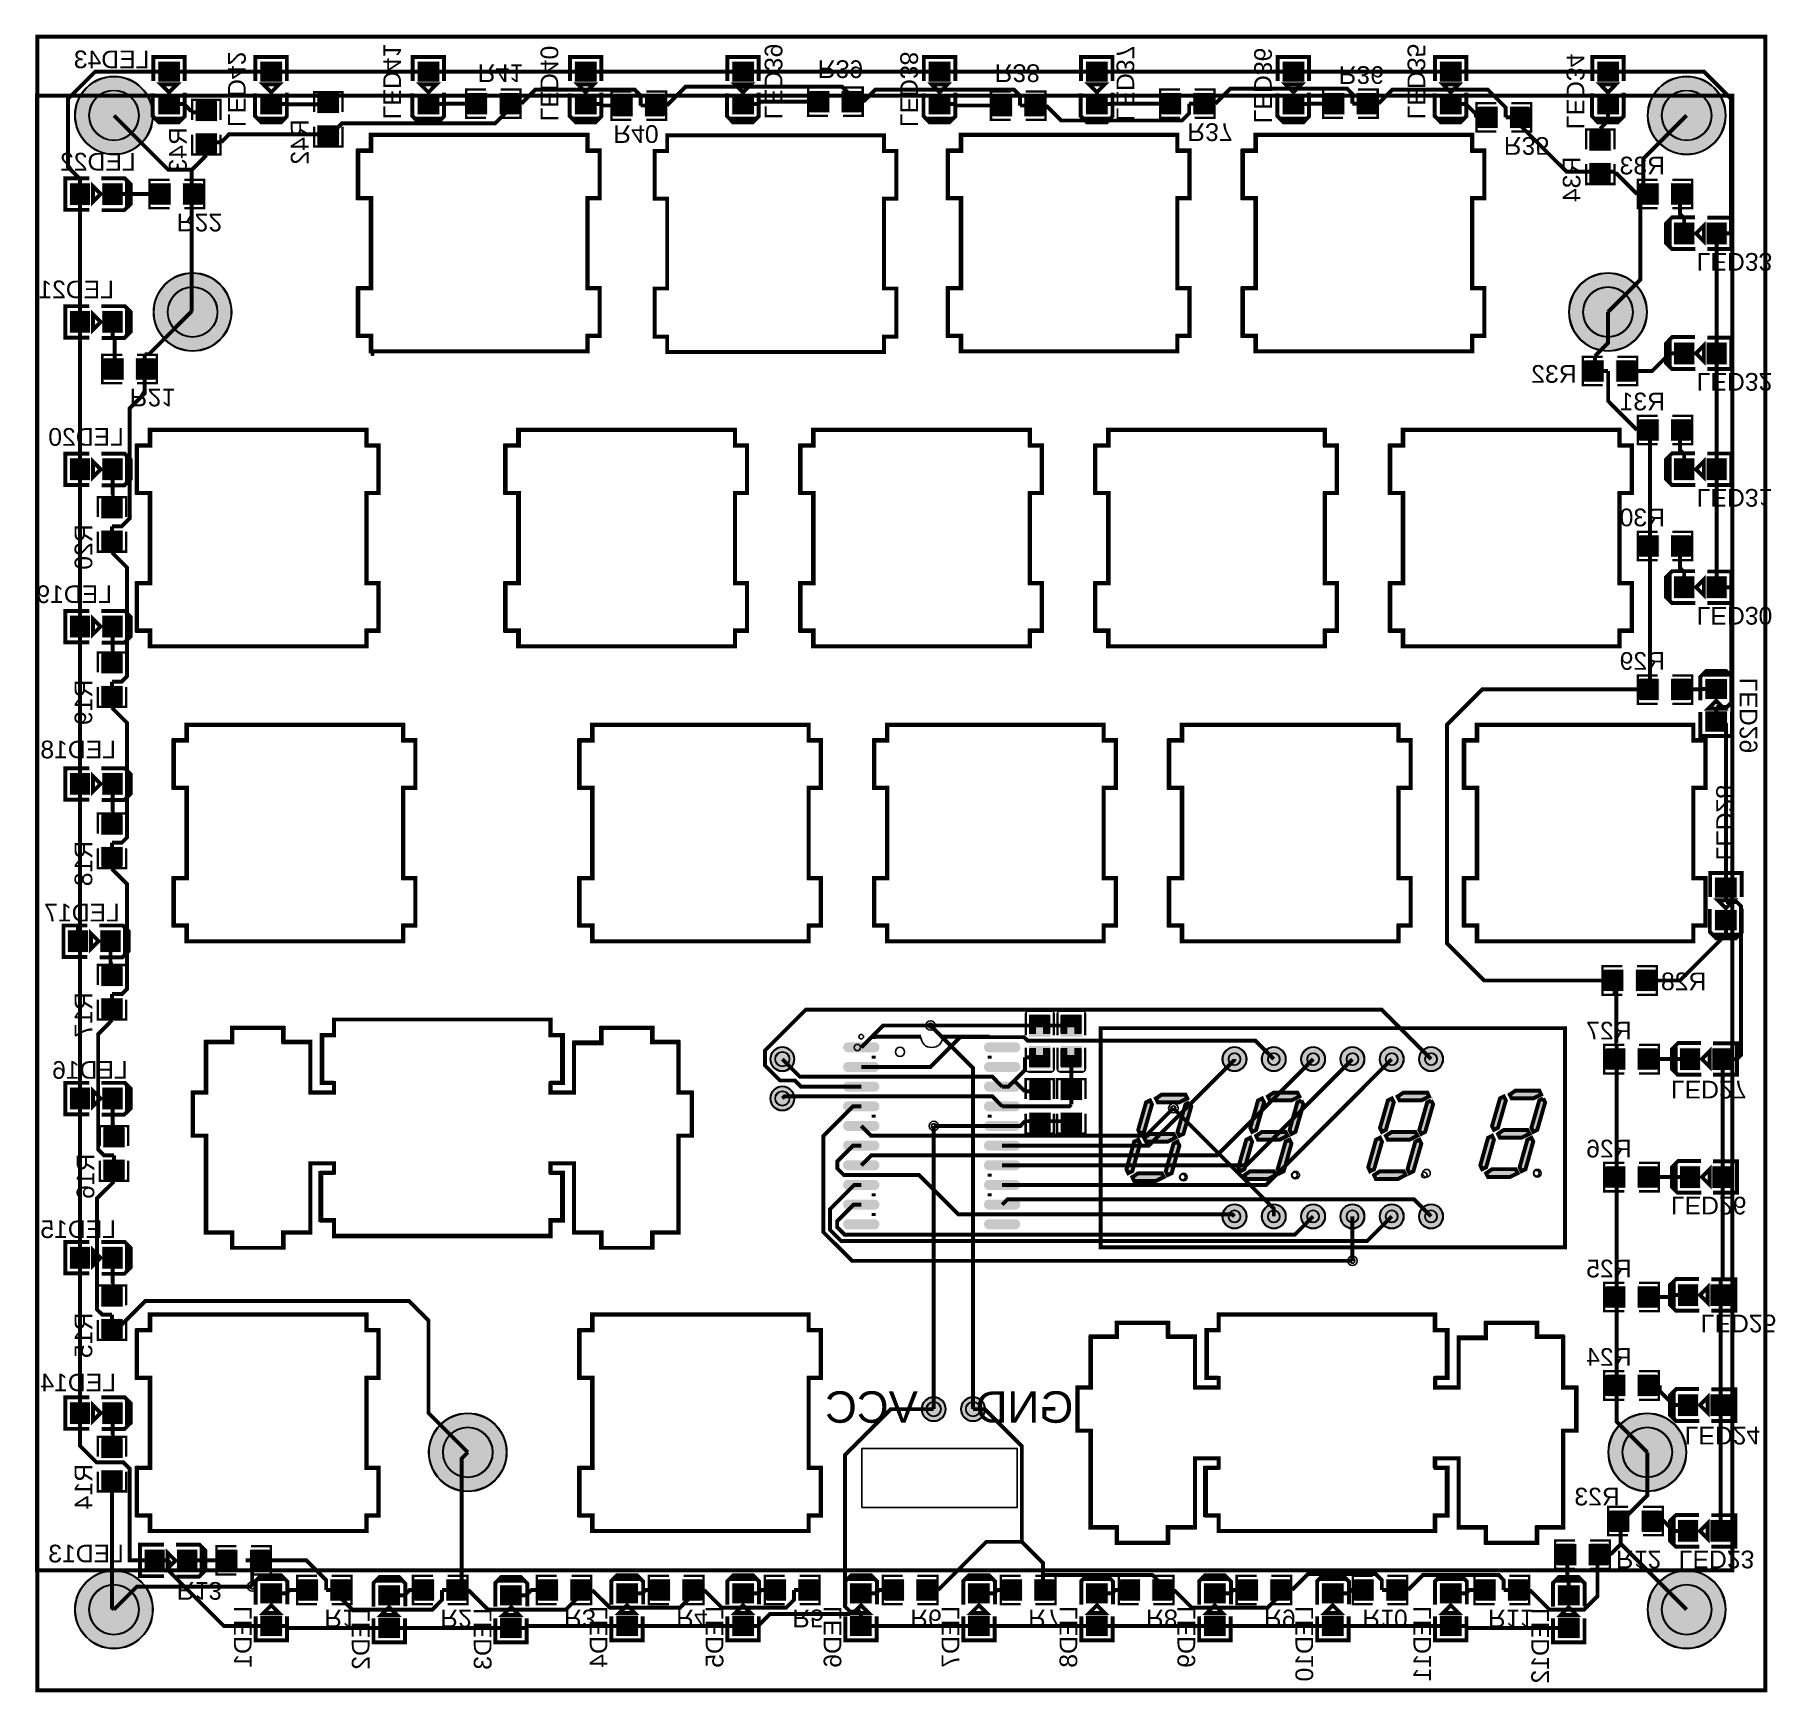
# Model space of a CAD drawing. Header units: millimetres. Extents: x 0 to 112, y -8 to 99.
import ezdxf

# ---------------------------------------------------------------- set-up
doc = ezdxf.new("R2010")
doc.units = ezdxf.units.MM
for name, color, linetype, true_color in [('BoardOutLine', 7, 'Continuous', 0xff00ff), ('BottomLayer', 7, 'Continuous', 0x0000ff), ('BottomPasteMaskLayer', 7, 'Continuous', 0x800000), ('BottomSilkLayer', 7, 'Continuous', 0x66cc33), ('BottomSolderMaskLayer', 7, 'Continuous', 0xaa00ff), ('Document', 7, 'Continuous', 0xffffff), ('Hole', 7, 'Continuous', 0x222222), ('Multi-Layer', 7, 'Continuous', 0xc0c0c0), ('TopLayer', 7, 'Continuous', 0xff0000), ('TopPasteMaskLayer', 7, 'Continuous', 0x808080), ('TopSilkLayer', 7, 'Continuous', 0xffcc00), ('TopSolderMaskLayer', 7, 'Continuous', 0x800080)]:
    doc.layers.add(name, color=color, linetype=linetype, true_color=true_color)
doc.styles.get("Standard").update_dxf_attribs({"font": 'arial.ttf'})

msp = doc.modelspace()

# ---------------------------------------------------------------- texts
at = {"layer": 'BottomSilkLayer', "text_generation_flag": 2}
for s, height, p in [('LED43', 1.143, (7.37, 97.03)), ('LED22', 1.143, (6.48, 90.42)), ('R33', 1.143, (105.28, 90.17)), ('LED21', 1.143, (5.08, 82.17)), ('R32', 1.143, (99.57, 76.71)), ('R31', 1.143, (105.28, 74.93)), ('LED20', 1.143, (5.72, 72.64)), ('R30', 1.143, (105.28, 67.44)), ('LED19', 1.143, (4.95, 62.48)), ('R29', 1.143, (105.28, 58.17)), ('LED18', 1.143, (5.21, 52.45)), ('LED17', 1.143, (5.46, 41.91)), ('R28', 1.143, (107.95, 37.47)), ('R27', 1.143, (103.12, 34.29)), ('LED16', 1.143, (5.97, 31.75)), ('R26', 1.143, (103.12, 26.67)), ('LED15', 1.143, (5.21, 21.46)), ('R25', 1.143, (103.12, 18.92)), ('R24', 1.143, (103.12, 13.21)), ('LED14', 1.143, (5.21, 11.56)), ('VCC', 2.032, (57.02, 9.53)), ('GND', 2.032, (67.06, 9.53)), ('R23', 1.143, (102.36, 4.19)), ('LED13', 1.143, (5.72, 0.51))]:
    msp.add_text(s, height=height, dxfattribs=at).set_placement(p)
for s, rotation, p in [('LED42', 270, (12.45, 93.22)), ('LED41', 270, (22.48, 93.73)), ('LED40', 270, (32.64, 93.6)), ('LED39', 270, (47.12, 93.73)), ('LED38', 270, (55.88, 93.22)), ('LED37', 270, (69.85, 93.6)), ('LED36', 270, (78.74, 93.47)), ('LED35', 270, (88.65, 93.73)), ('LED34', 270, (98.93, 93.09)), ('R41', 180, (28.58, 97.28)), ('R39', 180, (50.55, 97.54)), ('R38', 180, (61.98, 97.28)), ('R36', 180, (84.2, 97.16)), ('R42', 90, (17.65, 93.73)), ('R40', 180, (37.34, 93.35)), ('R37', 180, (74.42, 93.47)), ('R43', 90, (9.78, 93.22)), ('R35', 180, (94.87, 92.58)), ('R34', 90, (99.82, 91.31)), ('R22', 180, (9.14, 87.63)), ('LED33', 180, (107.33, 85.09)), ('LED32', 180, (107.33, 77.34)), ('R21', 180, (6.1, 76.33)), ('LED31', 180, (107.33, 69.85)), ('R20', 90, (3.68, 67.56)), ('LED30', 180, (107.33, 62.23)), ('R19', 90, (3.68, 57.53)), ('LED29', 90, (111.25, 57.66)), ('LED28', 270, (108.59, 45.85)), ('R18', 90, (3.68, 47.12)), ('R17', 90, (3.68, 37.34)), ('LED27', 180, (105.66, 31.62)), ('R16', 90, (3.81, 26.92)), ('LED26', 180, (105.66, 24.13)), ('R15', 90, (3.68, 16.64)), ('LED25', 180, (107.59, 16.51)), ('LED24', 180, (106.55, 9.27)), ('R14', 90, (3.68, 6.86)), ('R12', 180, (102.11, 1.27)), ('LED23', 180, (106.17, 1.27)), ('R13', 180, (9.14, -0.76)), ('LED1', 90, (13.97, -2.3)), ('R1', 180, (18.67, -2.54)), ('LED2', 90, (21.59, -2.43)), ('R2', 180, (26.16, -2.54)), ('LED3', 90, (29.47, -2.43)), ('R3', 180, (34.16, -2.54)), ('LED4', 90, (36.96, -2.3)), ('R4', 180, (41.4, -2.54)), ('LED5', 90, (44.45, -2.3)), ('R5', 180, (48.9, -2.54)), ('LED6', 90, (52.07, -2.3)), ('R6', 180, (56.52, -2.54)), ('LED7', 90, (59.69, -2.3)), ('R7', 180, (64.14, -2.54)), ('LED8', 90, (67.31, -2.3)), ('R8', 180, (71.76, -2.54)), ('LED9', 90, (74.93, -2.3)), ('R9', 180, (79.38, -2.54)), ('LED10', 90, (82.55, -2.3)), ('R10', 180, (85.73, -2.54)), ('LED11', 90, (90.17, -2.3)), ('R11', 180, (93.85, -2.54)), ('LED12', 90, (97.79, -2.43))]:
    msp.add_text(s, height=1.143, rotation=rotation, dxfattribs=at).set_placement(p)

# ---------------------------------------------------------------- hatches: boundary and pattern name
at = {"layer": 'BottomLayer'}
for points in [[(7.94, 97.46), (7.94, 96.16), (9.34, 96.16), (9.34, 97.46)], [(14.54, 97.46), (14.54, 96.16), (15.94, 96.16), (15.94, 97.46)], [(24.7, 97.46), (24.7, 96.16), (26.1, 96.16), (26.1, 97.46)], [(34.86, 97.46), (34.86, 96.16), (36.26, 96.16), (36.26, 97.46)], [(45.02, 97.46), (45.02, 96.16), (46.42, 96.16), (46.42, 97.46)], [(57.72, 97.46), (57.72, 96.16), (59.12, 96.16), (59.12, 97.46)], [(67.88, 97.46), (67.88, 96.16), (69.28, 96.16), (69.28, 97.46)], [(80.58, 97.46), (80.58, 96.16), (81.98, 96.16), (81.98, 97.46)], [(90.74, 97.46), (90.74, 96.16), (92.14, 96.16), (92.14, 97.46)], [(100.9, 97.46), (100.9, 96.16), (102.3, 96.16), (102.3, 97.46)], [(7.94, 95.36), (7.94, 94.06), (9.34, 94.06), (9.34, 95.36)], [(11.74, 93.62), (10.36, 93.62), (10.36, 94.75), (11.74, 94.75)], [(14.54, 95.36), (14.54, 94.06), (15.94, 94.06), (15.94, 95.36)], [(19.61, 94.13), (18.23, 94.13), (18.23, 95.26), (19.61, 95.26)], [(24.7, 95.36), (24.7, 94.06), (26.1, 94.06), (26.1, 95.36)], [(29.19, 95.43), (29.19, 94.05), (28.06, 94.05), (28.06, 95.43)], [(29.99, 95.43), (29.99, 94.05), (31.12, 94.05), (31.12, 95.43)], [(34.86, 95.36), (34.86, 94.06), (36.26, 94.06), (36.26, 95.36)], [(38.59, 95.3), (38.59, 93.93), (37.46, 93.93), (37.46, 95.3)], [(39.39, 95.3), (39.39, 93.93), (40.52, 93.93), (40.52, 95.3)], [(45.02, 95.36), (45.02, 94.06), (46.42, 94.06), (46.42, 95.36)], [(51.29, 95.56), (51.29, 94.18), (50.16, 94.18), (50.16, 95.56)], [(52.09, 95.56), (52.09, 94.18), (53.22, 94.18), (53.22, 95.56)], [(57.72, 95.36), (57.72, 94.06), (59.12, 94.06), (59.12, 95.36)], [(63.1, 95.3), (63.1, 93.93), (61.97, 93.93), (61.97, 95.3)], [(63.9, 95.3), (63.9, 93.93), (65.03, 93.93), (65.03, 95.3)], [(67.88, 95.36), (67.88, 94.06), (69.28, 94.06), (69.28, 95.36)], [(74.02, 95.43), (74.02, 94.05), (72.89, 94.05), (72.89, 95.43)], [(74.82, 95.43), (74.82, 94.05), (75.95, 94.05), (75.95, 95.43)], [(80.58, 95.36), (80.58, 94.06), (81.98, 94.06), (81.98, 95.36)], [(84.56, 95.43), (84.56, 94.05), (83.43, 94.05), (83.43, 95.43)], [(85.36, 95.43), (85.36, 94.05), (86.5, 94.05), (86.5, 95.43)], [(90.74, 95.36), (90.74, 94.06), (92.14, 94.06), (92.14, 95.36)], [(94.47, 94.54), (94.47, 93.16), (93.34, 93.16), (93.34, 94.54)], [(95.27, 94.54), (95.27, 93.16), (96.4, 93.16), (96.4, 94.54)], [(100.9, 95.36), (100.9, 94.06), (102.3, 94.06), (102.3, 95.36)], [(19.61, 93.33), (18.23, 93.33), (18.23, 92.19), (19.61, 92.19)], [(11.74, 92.82), (10.36, 92.82), (10.36, 91.69), (11.74, 91.69)], [(101.78, 91.71), (100.4, 91.71), (100.4, 92.85), (101.78, 92.85)], [(101.78, 90.91), (100.4, 90.91), (100.4, 89.78), (101.78, 89.78)], [(2.24, 88.2), (3.54, 88.2), (3.54, 89.6), (2.24, 89.6)], [(4.34, 88.2), (5.64, 88.2), (5.64, 89.6), (4.34, 89.6)], [(8.74, 89.59), (8.74, 88.21), (7.61, 88.21), (7.61, 89.59)], [(9.54, 89.59), (9.54, 88.21), (10.68, 88.21), (10.68, 89.59)], [(104.88, 88.21), (104.88, 89.59), (103.75, 89.59), (103.75, 88.21)], [(105.68, 88.21), (105.68, 89.59), (106.82, 89.59), (106.82, 88.21)], [(107.17, 87.06), (105.87, 87.06), (105.87, 85.66), (107.17, 85.66)], [(109.27, 87.06), (107.97, 87.06), (107.97, 85.66), (109.27, 85.66)], [(2.24, 79.95), (3.54, 79.95), (3.54, 81.34), (2.24, 81.34)], [(4.34, 79.95), (5.64, 79.95), (5.64, 81.34), (4.34, 81.34)], [(107.17, 79.31), (105.87, 79.31), (105.87, 77.91), (107.17, 77.91)], [(109.27, 79.31), (107.97, 79.31), (107.97, 77.91), (109.27, 77.91)], [(5.7, 78.29), (5.7, 76.91), (4.56, 76.91), (4.56, 78.29)], [(6.5, 78.29), (6.5, 76.91), (7.63, 76.91), (7.63, 78.29)], [(101.33, 76.78), (101.33, 78.16), (100.19, 78.16), (100.19, 76.78)], [(102.13, 76.78), (102.13, 78.16), (103.26, 78.16), (103.26, 76.78)], [(104.88, 72.97), (104.88, 74.35), (103.75, 74.35), (103.75, 72.97)], [(105.68, 72.97), (105.68, 74.35), (106.82, 74.35), (106.82, 72.97)], [(2.24, 70.42), (3.54, 70.42), (3.54, 71.82), (2.24, 71.82)], [(4.34, 70.42), (5.64, 70.42), (5.64, 71.82), (4.34, 71.82)], [(107.17, 71.82), (105.87, 71.82), (105.87, 70.42), (107.17, 70.42)], [(109.27, 71.82), (107.97, 71.82), (107.97, 70.42), (109.27, 70.42)], [(5.64, 67.96), (4.26, 67.96), (4.26, 69.1), (5.64, 69.1)], [(5.64, 67.16), (4.26, 67.16), (4.26, 66.03), (5.64, 66.03)], [(104.88, 65.48), (104.88, 66.86), (103.75, 66.86), (103.75, 65.48)], [(105.68, 65.48), (105.68, 66.86), (106.82, 66.86), (106.82, 65.48)], [(107.17, 64.2), (105.87, 64.2), (105.87, 62.8), (107.17, 62.8)], [(109.27, 64.2), (107.97, 64.2), (107.97, 62.8), (109.27, 62.8)], [(2.24, 60.26), (3.54, 60.26), (3.54, 61.66), (2.24, 61.66)], [(4.34, 60.26), (5.64, 60.26), (5.64, 61.66), (4.34, 61.66)], [(5.64, 57.93), (4.26, 57.93), (4.26, 59.06), (5.64, 59.06)], [(104.88, 56.21), (104.88, 57.58), (103.75, 57.58), (103.75, 56.21)], [(105.68, 56.21), (105.68, 57.58), (106.82, 57.58), (106.82, 56.21)], [(109.28, 56.28), (109.28, 57.58), (107.89, 57.58), (107.89, 56.28)], [(5.64, 57.13), (4.26, 57.13), (4.26, 56), (5.64, 56)], [(109.28, 54.18), (109.28, 55.48), (107.89, 55.48), (107.89, 54.18)], [(2.24, 50.1), (3.54, 50.1), (3.54, 51.5), (2.24, 51.5)], [(4.34, 50.1), (5.64, 50.1), (5.64, 51.5), (4.34, 51.5)], [(5.64, 47.52), (4.26, 47.52), (4.26, 48.65), (5.64, 48.65)], [(5.64, 46.72), (4.26, 46.72), (4.26, 45.58), (5.64, 45.58)], [(108.52, 44.75), (108.52, 43.45), (109.92, 43.45), (109.92, 44.75)], [(108.52, 42.65), (108.52, 41.35), (109.92, 41.35), (109.92, 42.65)], [(2.11, 39.94), (3.41, 39.94), (3.41, 41.34), (2.11, 41.34)], [(4.21, 39.94), (5.51, 39.94), (5.51, 41.34), (4.21, 41.34)], [(5.64, 37.74), (4.26, 37.74), (4.26, 38.87), (5.64, 38.87)], [(102.6, 37.41), (102.6, 38.79), (101.46, 38.79), (101.46, 37.41)], [(103.4, 37.41), (103.4, 38.79), (104.53, 38.79), (104.53, 37.41)], [(5.64, 36.94), (4.26, 36.94), (4.26, 35.81), (5.64, 35.81)], [(102.72, 32.33), (102.72, 33.71), (101.59, 33.71), (101.59, 32.33)], [(103.52, 32.33), (103.52, 33.71), (104.66, 33.71), (104.66, 32.33)], [(107.55, 33.72), (106.25, 33.72), (106.25, 32.32), (107.55, 32.32)], [(109.65, 33.72), (108.35, 33.72), (108.35, 32.32), (109.65, 32.32)], [(2.24, 29.78), (3.54, 29.78), (3.54, 31.18), (2.24, 31.18)], [(4.34, 29.78), (5.64, 29.78), (5.64, 31.18), (4.34, 31.18)], [(5.77, 27.32), (4.39, 27.32), (4.39, 28.46), (5.77, 28.46)], [(5.77, 26.52), (4.39, 26.52), (4.39, 25.39), (5.77, 25.39)], [(102.72, 24.71), (102.72, 26.09), (101.59, 26.09), (101.59, 24.71)], [(103.52, 24.71), (103.52, 26.09), (104.66, 26.09), (104.66, 24.71)], [(107.55, 26.1), (106.25, 26.1), (106.25, 24.7), (107.55, 24.7)], [(109.65, 26.1), (108.35, 26.1), (108.35, 24.7), (109.65, 24.7)], [(2.24, 19.49), (3.54, 19.49), (3.54, 20.89), (2.24, 20.89)], [(4.34, 19.49), (5.64, 19.49), (5.64, 20.89), (4.34, 20.89)], [(5.64, 17.04), (4.26, 17.04), (4.26, 18.17), (5.64, 18.17)], [(102.72, 16.96), (102.72, 18.34), (101.59, 18.34), (101.59, 16.96)], [(103.52, 16.96), (103.52, 18.34), (104.66, 18.34), (104.66, 16.96)], [(107.42, 18.48), (106.12, 18.48), (106.12, 17.08), (107.42, 17.08)], [(109.52, 18.48), (108.22, 18.48), (108.22, 17.08), (109.52, 17.08)], [(5.64, 16.24), (4.26, 16.24), (4.26, 15.1), (5.64, 15.1)], [(102.72, 11.25), (102.72, 12.63), (101.59, 12.63), (101.59, 11.25)], [(103.52, 11.25), (103.52, 12.63), (104.66, 12.63), (104.66, 11.25)], [(107.42, 11.37), (106.12, 11.37), (106.12, 9.97), (107.42, 9.97)], [(109.52, 11.37), (108.22, 11.37), (108.22, 9.97), (109.52, 9.97)], [(2.24, 9.46), (3.54, 9.46), (3.54, 10.86), (2.24, 10.86)], [(4.34, 9.46), (5.64, 9.46), (5.64, 10.86), (4.34, 10.86)], [(5.64, 7.26), (4.26, 7.26), (4.26, 8.39), (5.64, 8.39)], [(5.64, 6.46), (4.26, 6.46), (4.26, 5.33), (5.64, 5.33)], [(102.98, 2.49), (102.98, 3.86), (101.85, 3.86), (101.85, 2.49)], [(103.78, 2.49), (103.78, 3.86), (104.91, 3.86), (104.91, 2.49)], [(107.42, 3.24), (106.12, 3.24), (106.12, 1.84), (107.42, 1.84)], [(109.52, 3.24), (108.22, 3.24), (108.22, 1.84), (109.52, 1.84)], [(7.06, -0.06), (8.36, -0.06), (8.36, 1.33), (7.06, 1.33)], [(9.16, -0.06), (10.46, -0.06), (10.46, 1.33), (9.16, 1.33)], [(13.06, 1.32), (13.06, -0.05), (11.93, -0.05), (11.93, 1.32)], [(13.86, 1.32), (13.86, -0.05), (14.99, -0.05), (14.99, 1.32)], [(99.55, 1.7), (99.55, 0.33), (98.42, 0.33), (98.42, 1.7)], [(100.35, 1.7), (100.35, 0.33), (101.48, 0.33), (101.48, 1.7)], [(15.94, -2.14), (15.94, -0.84), (14.54, -0.84), (14.54, -2.14)], [(18.27, -0.58), (18.27, -1.96), (17.14, -1.96), (17.14, -0.58)], [(19.07, -0.58), (19.07, -1.96), (20.2, -1.96), (20.2, -0.58)], [(23.56, -2.27), (23.56, -0.97), (22.16, -0.97), (22.16, -2.27)], [(25.76, -0.58), (25.76, -1.96), (24.63, -1.96), (24.63, -0.58)], [(26.56, -0.58), (26.56, -1.96), (27.69, -1.96), (27.69, -0.58)], [(31.43, -2.27), (31.43, -0.97), (30.03, -0.97), (30.03, -2.27)], [(33.76, -0.58), (33.76, -1.96), (32.63, -1.96), (32.63, -0.58)], [(34.56, -0.58), (34.56, -1.96), (35.7, -1.96), (35.7, -0.58)], [(38.93, -2.14), (38.93, -0.84), (37.53, -0.84), (37.53, -2.14)], [(41, -0.58), (41, -1.96), (39.87, -1.96), (39.87, -0.58)], [(41.8, -0.58), (41.8, -1.96), (42.93, -1.96), (42.93, -0.58)], [(46.42, -2.14), (46.42, -0.84), (45.02, -0.84), (45.02, -2.14)], [(48.5, -0.58), (48.5, -1.96), (47.36, -1.96), (47.36, -0.58)], [(49.3, -0.58), (49.3, -1.96), (50.43, -1.96), (50.43, -0.58)], [(54.04, -2.14), (54.04, -0.84), (52.64, -0.84), (52.64, -2.14)], [(56.12, -0.58), (56.12, -1.96), (54.98, -1.96), (54.98, -0.58)], [(56.92, -0.58), (56.92, -1.96), (58.05, -1.96), (58.05, -0.58)], [(61.66, -2.14), (61.66, -0.84), (60.26, -0.84), (60.26, -2.14)], [(63.74, -0.58), (63.74, -1.96), (62.6, -1.96), (62.6, -0.58)], [(64.54, -0.58), (64.54, -1.96), (65.67, -1.96), (65.67, -0.58)], [(69.28, -2.14), (69.28, -0.84), (67.88, -0.84), (67.88, -2.14)], [(71.36, -0.58), (71.36, -1.96), (70.22, -1.96), (70.22, -0.58)], [(72.16, -0.58), (72.16, -1.96), (73.29, -1.96), (73.29, -0.58)], [(76.9, -2.14), (76.9, -0.84), (75.5, -0.84), (75.5, -2.14)], [(78.98, -0.58), (78.98, -1.96), (77.84, -1.96), (77.84, -0.58)], [(79.78, -0.58), (79.78, -1.96), (80.91, -1.96), (80.91, -0.58)], [(84.52, -2.14), (84.52, -0.84), (83.12, -0.84), (83.12, -2.14)], [(86.47, -0.58), (86.47, -1.96), (85.34, -1.96), (85.34, -0.58)], [(87.27, -0.58), (87.27, -1.96), (88.4, -1.96), (88.4, -0.58)], [(92.14, -2.14), (92.14, -0.84), (90.74, -0.84), (90.74, -2.14)], [(94.34, -0.58), (94.34, -1.96), (93.21, -1.96), (93.21, -0.58)], [(95.14, -0.58), (95.14, -1.96), (96.27, -1.96), (96.27, -0.58)], [(99.76, -2.27), (99.76, -0.97), (98.36, -0.97), (98.36, -2.27)], [(15.94, -4.24), (15.94, -2.94), (14.54, -2.94), (14.54, -4.24)], [(23.56, -4.37), (23.56, -3.07), (22.16, -3.07), (22.16, -4.37)], [(31.43, -4.37), (31.43, -3.07), (30.03, -3.07), (30.03, -4.37)], [(38.93, -4.24), (38.93, -2.94), (37.53, -2.94), (37.53, -4.24)], [(46.42, -4.24), (46.42, -2.94), (45.02, -2.94), (45.02, -4.24)], [(54.04, -4.24), (54.04, -2.94), (52.64, -2.94), (52.64, -4.24)], [(61.66, -4.24), (61.66, -2.94), (60.26, -2.94), (60.26, -4.24)], [(69.28, -4.24), (69.28, -2.94), (67.88, -2.94), (67.88, -4.24)], [(76.9, -4.24), (76.9, -2.94), (75.5, -2.94), (75.5, -4.24)], [(84.52, -4.24), (84.52, -2.94), (83.12, -2.94), (83.12, -4.24)], [(92.14, -4.24), (92.14, -2.94), (90.74, -2.94), (90.74, -4.24)], [(99.76, -4.37), (99.76, -3.07), (98.36, -3.07), (98.36, -4.37)]]:
    msp.add_hatch(color=256, dxfattribs=at).paths.add_polyline_path(points)
at = {"layer": 'BottomPasteMaskLayer'}
for points in [[(7.94, 97.46), (7.94, 96.16), (9.34, 96.16), (9.34, 97.46)], [(14.54, 97.46), (14.54, 96.16), (15.94, 96.16), (15.94, 97.46)], [(24.7, 97.46), (24.7, 96.16), (26.1, 96.16), (26.1, 97.46)], [(34.86, 97.46), (34.86, 96.16), (36.26, 96.16), (36.26, 97.46)], [(45.02, 97.46), (45.02, 96.16), (46.42, 96.16), (46.42, 97.46)], [(57.72, 97.46), (57.72, 96.16), (59.12, 96.16), (59.12, 97.46)], [(67.88, 97.46), (67.88, 96.16), (69.28, 96.16), (69.28, 97.46)], [(80.58, 97.46), (80.58, 96.16), (81.98, 96.16), (81.98, 97.46)], [(90.74, 97.46), (90.74, 96.16), (92.14, 96.16), (92.14, 97.46)], [(100.9, 97.46), (100.9, 96.16), (102.3, 96.16), (102.3, 97.46)], [(7.94, 95.36), (7.94, 94.06), (9.34, 94.06), (9.34, 95.36)], [(11.69, 94.92), (10.41, 94.92), (10.36, 94.87), (10.36, 93.72), (10.41, 93.67), (10.82, 93.66), (10.82, 94.11), (11.27, 94.11), (11.27, 93.67), (11.69, 93.67), (11.74, 93.72), (11.74, 94.87)], [(14.54, 95.36), (14.54, 94.06), (15.94, 94.06), (15.94, 95.36)], [(19.56, 95.43), (18.28, 95.43), (18.23, 95.38), (18.23, 94.23), (18.28, 94.18), (18.69, 94.17), (18.69, 94.62), (19.14, 94.62), (19.14, 94.18), (19.56, 94.18), (19.61, 94.23), (19.61, 95.38)], [(24.7, 95.36), (24.7, 94.06), (26.1, 94.06), (26.1, 95.36)], [(27.89, 95.38), (27.89, 94.1), (27.94, 94.05), (29.09, 94.05), (29.14, 94.1), (29.15, 94.51), (28.7, 94.51), (28.7, 94.96), (29.14, 94.96), (29.14, 95.38), (29.09, 95.43), (27.94, 95.43)], [(30.04, 95.38), (30.04, 94.96), (30.49, 94.96), (30.49, 94.51), (30.05, 94.51), (30.04, 94.1), (30.09, 94.05), (31.24, 94.05), (31.29, 94.1), (31.29, 95.38), (31.24, 95.43), (30.09, 95.43)], [(34.86, 95.36), (34.86, 94.06), (36.26, 94.06), (36.26, 95.36)], [(37.29, 95.26), (37.29, 93.98), (37.34, 93.93), (38.49, 93.93), (38.54, 93.98), (38.54, 94.39), (38.09, 94.39), (38.09, 94.84), (38.53, 94.84), (38.54, 95.26), (38.49, 95.31), (37.34, 95.31)], [(39.44, 95.26), (39.44, 94.84), (39.88, 94.84), (39.88, 94.39), (39.44, 94.39), (39.44, 93.98), (39.49, 93.93), (40.64, 93.93), (40.69, 93.98), (40.69, 95.26), (40.64, 95.31), (39.49, 95.31)], [(45.02, 95.36), (45.02, 94.06), (46.42, 94.06), (46.42, 95.36)], [(49.99, 95.51), (49.99, 94.23), (50.04, 94.18), (51.19, 94.18), (51.24, 94.23), (51.24, 94.64), (50.79, 94.64), (50.79, 95.09), (51.23, 95.09), (51.24, 95.51), (51.19, 95.56), (50.04, 95.56)], [(52.14, 95.51), (52.14, 95.09), (52.58, 95.09), (52.58, 94.64), (52.14, 94.64), (52.14, 94.23), (52.19, 94.18), (53.34, 94.18), (53.39, 94.23), (53.39, 95.51), (53.34, 95.56), (52.19, 95.56)], [(57.72, 95.36), (57.72, 94.06), (59.12, 94.06), (59.12, 95.36)], [(61.8, 95.26), (61.8, 93.98), (61.85, 93.93), (63, 93.93), (63.05, 93.98), (63.06, 94.39), (62.61, 94.39), (62.61, 94.84), (63.05, 94.84), (63.05, 95.26), (63, 95.31), (61.85, 95.31)], [(63.95, 95.26), (63.95, 94.84), (64.4, 94.84), (64.4, 94.39), (63.96, 94.39), (63.95, 93.98), (64, 93.93), (65.15, 93.93), (65.2, 93.98), (65.2, 95.26), (65.15, 95.31), (64, 95.31)], [(67.88, 95.36), (67.88, 94.06), (69.28, 94.06), (69.28, 95.36)], [(72.72, 95.38), (72.72, 94.1), (72.77, 94.05), (73.92, 94.05), (73.97, 94.1), (73.98, 94.51), (73.53, 94.51), (73.53, 94.96), (73.97, 94.96), (73.97, 95.38), (73.92, 95.43), (72.77, 95.43)], [(74.87, 95.38), (74.87, 94.96), (75.32, 94.96), (75.32, 94.51), (74.88, 94.51), (74.87, 94.1), (74.92, 94.05), (76.07, 94.05), (76.12, 94.1), (76.12, 95.38), (76.07, 95.43), (74.92, 95.43)], [(80.58, 95.36), (80.58, 94.06), (81.98, 94.06), (81.98, 95.36)], [(83.26, 95.38), (83.26, 94.1), (83.31, 94.05), (84.46, 94.05), (84.51, 94.1), (84.52, 94.51), (84.07, 94.51), (84.07, 94.96), (84.51, 94.96), (84.51, 95.38), (84.46, 95.43), (83.31, 95.43)], [(85.41, 95.38), (85.41, 94.96), (85.86, 94.96), (85.86, 94.51), (85.42, 94.51), (85.41, 94.1), (85.46, 94.05), (86.61, 94.05), (86.66, 94.1), (86.66, 95.38), (86.61, 95.43), (85.46, 95.43)], [(90.74, 95.36), (90.74, 94.06), (92.14, 94.06), (92.14, 95.36)], [(93.17, 94.49), (93.17, 93.21), (93.22, 93.16), (94.37, 93.16), (94.42, 93.21), (94.42, 93.62), (93.97, 93.62), (93.97, 94.07), (94.41, 94.07), (94.42, 94.49), (94.37, 94.54), (93.22, 94.54)], [(95.32, 94.49), (95.32, 94.07), (95.76, 94.07), (95.76, 93.62), (95.32, 93.62), (95.32, 93.21), (95.37, 93.16), (96.52, 93.16), (96.57, 93.21), (96.57, 94.49), (96.52, 94.54), (95.37, 94.54)], [(100.9, 95.36), (100.9, 94.06), (102.3, 94.06), (102.3, 95.36)], [(11.69, 92.77), (11.27, 92.77), (11.27, 92.32), (10.82, 92.32), (10.82, 92.76), (10.41, 92.77), (10.36, 92.72), (10.36, 91.57), (10.41, 91.52), (11.69, 91.52), (11.74, 91.57), (11.74, 92.72)], [(19.56, 93.28), (19.14, 93.28), (19.14, 92.83), (18.69, 92.83), (18.69, 93.27), (18.28, 93.28), (18.23, 93.23), (18.23, 92.08), (18.28, 92.03), (19.56, 92.03), (19.61, 92.08), (19.61, 93.23)], [(101.73, 93.01), (100.45, 93.01), (100.4, 92.96), (100.4, 91.81), (100.45, 91.76), (100.86, 91.76), (100.86, 92.21), (101.31, 92.21), (101.31, 91.77), (101.73, 91.76), (101.78, 91.81), (101.78, 92.96)], [(101.73, 90.86), (101.31, 90.86), (101.31, 90.42), (100.86, 90.42), (100.86, 90.86), (100.45, 90.86), (100.4, 90.81), (100.4, 89.66), (100.45, 89.61), (101.73, 89.61), (101.78, 89.66), (101.78, 90.81)], [(2.24, 88.2), (3.54, 88.2), (3.54, 89.6), (2.24, 89.6)], [(4.34, 88.2), (5.64, 88.2), (5.64, 89.6), (4.34, 89.6)], [(7.44, 89.54), (7.44, 88.26), (7.49, 88.21), (8.64, 88.21), (8.69, 88.26), (8.7, 88.67), (8.25, 88.67), (8.25, 89.12), (8.69, 89.12), (8.69, 89.54), (8.64, 89.59), (7.49, 89.59)], [(9.59, 89.54), (9.59, 89.12), (10.04, 89.12), (10.04, 88.67), (9.6, 88.67), (9.59, 88.26), (9.64, 88.21), (10.79, 88.21), (10.84, 88.26), (10.84, 89.54), (10.79, 89.59), (9.64, 89.59)], [(104.83, 88.26), (104.83, 88.68), (104.39, 88.68), (104.39, 89.13), (104.83, 89.13), (104.83, 89.54), (104.78, 89.59), (103.63, 89.59), (103.58, 89.54), (103.58, 88.26), (103.63, 88.21), (104.78, 88.21)], [(106.98, 88.26), (106.98, 89.54), (106.93, 89.59), (105.78, 89.59), (105.73, 89.54), (105.73, 89.13), (106.18, 89.13), (106.18, 88.68), (105.74, 88.68), (105.73, 88.26), (105.78, 88.21), (106.93, 88.21)], [(107.17, 87.06), (105.87, 87.06), (105.87, 85.66), (107.17, 85.66)], [(109.27, 87.06), (107.97, 87.06), (107.97, 85.66), (109.27, 85.66)], [(2.24, 79.95), (3.54, 79.95), (3.54, 81.34), (2.24, 81.34)], [(4.34, 79.95), (5.64, 79.95), (5.64, 81.34), (4.34, 81.34)], [(107.17, 79.31), (105.87, 79.31), (105.87, 77.91), (107.17, 77.91)], [(109.27, 79.31), (107.97, 79.31), (107.97, 77.91), (109.27, 77.91)], [(4.4, 78.24), (4.4, 76.96), (4.45, 76.91), (5.6, 76.91), (5.65, 76.96), (5.65, 77.37), (5.2, 77.37), (5.2, 77.82), (5.64, 77.82), (5.65, 78.24), (5.6, 78.29), (4.45, 78.29)], [(6.55, 78.24), (6.55, 77.82), (6.99, 77.82), (6.99, 77.37), (6.55, 77.37), (6.55, 76.96), (6.6, 76.91), (7.75, 76.91), (7.8, 76.96), (7.8, 78.24), (7.75, 78.29), (6.6, 78.29)], [(101.28, 76.83), (101.28, 77.25), (100.83, 77.25), (100.83, 77.7), (101.27, 77.7), (101.28, 78.11), (101.23, 78.16), (100.08, 78.16), (100.03, 78.11), (100.03, 76.83), (100.08, 76.78), (101.23, 76.78)], [(103.43, 76.83), (103.43, 78.11), (103.38, 78.16), (102.23, 78.16), (102.18, 78.11), (102.17, 77.7), (102.62, 77.7), (102.62, 77.25), (102.18, 77.25), (102.18, 76.83), (102.23, 76.78), (103.38, 76.78)], [(104.83, 73.02), (104.83, 73.44), (104.39, 73.44), (104.39, 73.89), (104.83, 73.89), (104.83, 74.3), (104.78, 74.35), (103.63, 74.35), (103.58, 74.3), (103.58, 73.02), (103.63, 72.97), (104.78, 72.97)], [(106.98, 73.02), (106.98, 74.3), (106.93, 74.35), (105.78, 74.35), (105.73, 74.3), (105.73, 73.89), (106.18, 73.89), (106.18, 73.44), (105.74, 73.44), (105.73, 73.02), (105.78, 72.97), (106.93, 72.97)], [(2.24, 70.42), (3.54, 70.42), (3.54, 71.82), (2.24, 71.82)], [(4.34, 70.42), (5.64, 70.42), (5.64, 71.82), (4.34, 71.82)], [(107.17, 71.82), (105.87, 71.82), (105.87, 70.42), (107.17, 70.42)], [(109.27, 71.82), (107.97, 71.82), (107.97, 70.42), (109.27, 70.42)], [(5.59, 69.26), (4.31, 69.26), (4.26, 69.21), (4.26, 68.06), (4.31, 68.01), (4.72, 68.01), (4.72, 68.46), (5.17, 68.46), (5.17, 68.02), (5.59, 68.01), (5.64, 68.06), (5.64, 69.21)], [(5.59, 67.11), (5.17, 67.11), (5.17, 66.67), (4.72, 66.67), (4.72, 67.11), (4.31, 67.11), (4.26, 67.06), (4.26, 65.91), (4.31, 65.86), (5.59, 65.86), (5.64, 65.91), (5.64, 67.06)], [(104.83, 65.53), (104.83, 65.95), (104.39, 65.95), (104.39, 66.4), (104.83, 66.4), (104.83, 66.81), (104.78, 66.86), (103.63, 66.86), (103.58, 66.81), (103.58, 65.53), (103.63, 65.48), (104.78, 65.48)], [(106.98, 65.53), (106.98, 66.81), (106.93, 66.86), (105.78, 66.86), (105.73, 66.81), (105.73, 66.4), (106.18, 66.4), (106.18, 65.95), (105.74, 65.95), (105.73, 65.53), (105.78, 65.48), (106.93, 65.48)], [(107.17, 64.2), (105.87, 64.2), (105.87, 62.8), (107.17, 62.8)], [(109.27, 64.2), (107.97, 64.2), (107.97, 62.8), (109.27, 62.8)], [(2.24, 60.26), (3.54, 60.26), (3.54, 61.66), (2.24, 61.66)], [(4.34, 60.26), (5.64, 60.26), (5.64, 61.66), (4.34, 61.66)], [(5.59, 59.23), (4.31, 59.23), (4.26, 59.18), (4.26, 58.03), (4.31, 57.98), (4.72, 57.98), (4.72, 58.43), (5.17, 58.43), (5.17, 57.99), (5.59, 57.98), (5.64, 58.03), (5.64, 59.18)], [(104.83, 56.26), (104.83, 56.68), (104.39, 56.68), (104.39, 57.13), (104.83, 57.13), (104.83, 57.54), (104.78, 57.59), (103.63, 57.59), (103.58, 57.54), (103.58, 56.26), (103.63, 56.21), (104.78, 56.21)], [(106.98, 56.26), (106.98, 57.54), (106.93, 57.59), (105.78, 57.59), (105.73, 57.54), (105.73, 57.13), (106.18, 57.13), (106.18, 56.68), (105.74, 56.68), (105.73, 56.26), (105.78, 56.21), (106.93, 56.21)], [(109.28, 56.28), (109.28, 57.58), (107.89, 57.58), (107.89, 56.28)], [(5.59, 57.08), (5.17, 57.08), (5.17, 56.64), (4.72, 56.64), (4.72, 57.08), (4.31, 57.08), (4.26, 57.03), (4.26, 55.88), (4.31, 55.83), (5.59, 55.83), (5.64, 55.88), (5.64, 57.03)], [(109.28, 54.18), (109.28, 55.48), (107.89, 55.48), (107.89, 54.18)], [(2.24, 50.1), (3.54, 50.1), (3.54, 51.5), (2.24, 51.5)], [(4.34, 50.1), (5.64, 50.1), (5.64, 51.5), (4.34, 51.5)], [(5.59, 48.82), (4.31, 48.82), (4.26, 48.77), (4.26, 47.62), (4.31, 47.57), (4.72, 47.56), (4.72, 48.01), (5.17, 48.01), (5.17, 47.57), (5.59, 47.57), (5.64, 47.62), (5.64, 48.77)], [(5.59, 46.67), (5.17, 46.67), (5.17, 46.22), (4.72, 46.22), (4.72, 46.66), (4.31, 46.67), (4.26, 46.62), (4.26, 45.47), (4.31, 45.42), (5.59, 45.42), (5.64, 45.47), (5.64, 46.62)], [(108.52, 44.75), (108.52, 43.45), (109.92, 43.45), (109.92, 44.75)], [(108.52, 42.65), (108.52, 41.35), (109.92, 41.35), (109.92, 42.65)], [(2.11, 39.94), (3.41, 39.94), (3.41, 41.34), (2.11, 41.34)], [(4.21, 39.94), (5.51, 39.94), (5.51, 41.34), (4.21, 41.34)], [(5.59, 39.04), (4.31, 39.04), (4.26, 38.99), (4.26, 37.84), (4.31, 37.79), (4.72, 37.78), (4.72, 38.23), (5.17, 38.23), (5.17, 37.79), (5.59, 37.79), (5.64, 37.84), (5.64, 38.99)], [(102.55, 37.46), (102.55, 37.88), (102.1, 37.88), (102.1, 38.33), (102.54, 38.33), (102.55, 38.74), (102.5, 38.79), (101.35, 38.79), (101.3, 38.74), (101.3, 37.46), (101.35, 37.41), (102.5, 37.41)], [(104.7, 37.46), (104.7, 38.74), (104.65, 38.79), (103.5, 38.79), (103.45, 38.74), (103.44, 38.33), (103.89, 38.33), (103.89, 37.88), (103.45, 37.88), (103.45, 37.46), (103.5, 37.41), (104.65, 37.41)], [(5.59, 36.89), (5.17, 36.89), (5.17, 36.44), (4.72, 36.44), (4.72, 36.88), (4.31, 36.89), (4.26, 36.84), (4.26, 35.69), (4.31, 35.64), (5.59, 35.64), (5.64, 35.69), (5.64, 36.84)], [(102.67, 32.38), (102.67, 32.8), (102.23, 32.8), (102.23, 33.25), (102.67, 33.25), (102.67, 33.66), (102.62, 33.71), (101.47, 33.71), (101.42, 33.66), (101.42, 32.38), (101.47, 32.33), (102.62, 32.33)], [(104.82, 32.38), (104.82, 33.66), (104.77, 33.71), (103.62, 33.71), (103.57, 33.66), (103.57, 33.25), (104.02, 33.25), (104.02, 32.8), (103.58, 32.8), (103.57, 32.38), (103.62, 32.33), (104.77, 32.33)], [(107.55, 33.72), (106.25, 33.72), (106.25, 32.32), (107.55, 32.32)], [(109.65, 33.72), (108.35, 33.72), (108.35, 32.32), (109.65, 32.32)], [(2.24, 29.78), (3.54, 29.78), (3.54, 31.18), (2.24, 31.18)], [(4.34, 29.78), (5.64, 29.78), (5.64, 31.18), (4.34, 31.18)], [(5.72, 28.62), (4.44, 28.62), (4.39, 28.57), (4.39, 27.42), (4.44, 27.37), (4.85, 27.37), (4.85, 27.82), (5.3, 27.82), (5.3, 27.38), (5.72, 27.37), (5.77, 27.42), (5.77, 28.57)], [(5.72, 26.47), (5.3, 26.47), (5.3, 26.03), (4.85, 26.03), (4.85, 26.47), (4.44, 26.47), (4.39, 26.42), (4.39, 25.27), (4.44, 25.22), (5.72, 25.22), (5.77, 25.27), (5.77, 26.42)], [(102.67, 24.76), (102.67, 25.18), (102.23, 25.18), (102.23, 25.63), (102.67, 25.63), (102.67, 26.04), (102.62, 26.09), (101.47, 26.09), (101.42, 26.04), (101.42, 24.76), (101.47, 24.71), (102.62, 24.71)], [(104.82, 24.76), (104.82, 26.04), (104.77, 26.09), (103.62, 26.09), (103.57, 26.04), (103.57, 25.63), (104.02, 25.63), (104.02, 25.18), (103.58, 25.18), (103.57, 24.76), (103.62, 24.71), (104.77, 24.71)], [(107.55, 26.1), (106.25, 26.1), (106.25, 24.7), (107.55, 24.7)], [(109.65, 26.1), (108.35, 26.1), (108.35, 24.7), (109.65, 24.7)], [(2.24, 19.49), (3.54, 19.49), (3.54, 20.89), (2.24, 20.89)], [(4.34, 19.49), (5.64, 19.49), (5.64, 20.89), (4.34, 20.89)], [(5.59, 18.34), (4.31, 18.34), (4.26, 18.29), (4.26, 17.14), (4.31, 17.09), (4.72, 17.08), (4.72, 17.53), (5.17, 17.53), (5.17, 17.09), (5.59, 17.09), (5.64, 17.14), (5.64, 18.29)], [(102.67, 17.01), (102.67, 17.43), (102.23, 17.43), (102.23, 17.88), (102.67, 17.88), (102.67, 18.29), (102.62, 18.34), (101.47, 18.34), (101.42, 18.29), (101.42, 17.01), (101.47, 16.96), (102.62, 16.96)], [(104.82, 17.01), (104.82, 18.29), (104.77, 18.34), (103.62, 18.34), (103.57, 18.29), (103.57, 17.88), (104.02, 17.88), (104.02, 17.43), (103.58, 17.43), (103.57, 17.01), (103.62, 16.96), (104.77, 16.96)], [(107.42, 18.48), (106.12, 18.48), (106.12, 17.08), (107.42, 17.08)], [(109.52, 18.48), (108.22, 18.48), (108.22, 17.08), (109.52, 17.08)], [(5.59, 16.19), (5.17, 16.19), (5.17, 15.74), (4.72, 15.74), (4.72, 16.18), (4.31, 16.19), (4.26, 16.14), (4.26, 14.99), (4.31, 14.94), (5.59, 14.94), (5.64, 14.99), (5.64, 16.14)], [(102.67, 11.3), (102.67, 11.72), (102.23, 11.72), (102.23, 12.17), (102.67, 12.17), (102.67, 12.58), (102.62, 12.63), (101.47, 12.63), (101.42, 12.58), (101.42, 11.3), (101.47, 11.25), (102.62, 11.25)], [(104.82, 11.3), (104.82, 12.58), (104.77, 12.63), (103.62, 12.63), (103.57, 12.58), (103.57, 12.17), (104.02, 12.17), (104.02, 11.72), (103.58, 11.72), (103.57, 11.3), (103.62, 11.25), (104.77, 11.25)], [(107.42, 11.37), (106.12, 11.37), (106.12, 9.97), (107.42, 9.97)], [(109.52, 11.37), (108.22, 11.37), (108.22, 9.97), (109.52, 9.97)], [(2.24, 9.46), (3.54, 9.46), (3.54, 10.86), (2.24, 10.86)], [(4.34, 9.46), (5.64, 9.46), (5.64, 10.86), (4.34, 10.86)], [(5.59, 8.56), (4.31, 8.56), (4.26, 8.51), (4.26, 7.36), (4.31, 7.31), (4.72, 7.3), (4.72, 7.75), (5.17, 7.75), (5.17, 7.31), (5.59, 7.31), (5.64, 7.36), (5.64, 8.51)], [(5.59, 6.41), (5.17, 6.41), (5.17, 5.96), (4.72, 5.96), (4.72, 6.4), (4.31, 6.41), (4.26, 6.36), (4.26, 5.21), (4.31, 5.16), (5.59, 5.16), (5.64, 5.21), (5.64, 6.36)], [(102.93, 2.54), (102.93, 2.95), (102.48, 2.95), (102.48, 3.4), (102.92, 3.4), (102.93, 3.81), (102.88, 3.86), (101.73, 3.86), (101.68, 3.81), (101.68, 2.54), (101.73, 2.48), (102.88, 2.48)], [(105.08, 2.54), (105.08, 3.81), (105.03, 3.86), (103.88, 3.86), (103.83, 3.81), (103.82, 3.4), (104.27, 3.4), (104.27, 2.95), (103.83, 2.95), (103.83, 2.54), (103.88, 2.48), (105.03, 2.48)], [(107.42, 3.24), (106.12, 3.24), (106.12, 1.84), (107.42, 1.84)], [(109.52, 3.24), (108.22, 3.24), (108.22, 1.84), (109.52, 1.84)], [(7.06, -0.06), (8.36, -0.06), (8.36, 1.33), (7.06, 1.33)], [(9.16, -0.06), (10.46, -0.06), (10.46, 1.33), (9.16, 1.33)], [(11.76, 1.28), (11.76, 0), (11.81, -0.05), (12.96, -0.05), (13.01, 0), (13.02, 0.41), (12.57, 0.41), (12.57, 0.86), (13.01, 0.86), (13.01, 1.28), (12.96, 1.33), (11.81, 1.33)], [(13.91, 1.28), (13.91, 0.86), (14.36, 0.86), (14.36, 0.41), (13.92, 0.41), (13.91, 0), (13.96, -0.05), (15.11, -0.05), (15.16, 0), (15.16, 1.28), (15.11, 1.33), (13.96, 1.33)], [(98.25, 1.66), (98.25, 0.38), (98.3, 0.33), (99.45, 0.33), (99.5, 0.38), (99.5, 0.79), (99.05, 0.79), (99.05, 1.24), (99.49, 1.24), (99.5, 1.66), (99.45, 1.71), (98.3, 1.71)], [(100.4, 1.66), (100.4, 1.24), (100.84, 1.24), (100.84, 0.79), (100.4, 0.79), (100.4, 0.38), (100.45, 0.33), (101.6, 0.33), (101.65, 0.38), (101.65, 1.66), (101.6, 1.71), (100.45, 1.71)], [(15.94, -2.14), (15.94, -0.84), (14.54, -0.84), (14.54, -2.14)], [(16.97, -0.63), (16.97, -1.91), (17.02, -1.96), (18.17, -1.96), (18.22, -1.91), (18.22, -1.5), (17.77, -1.5), (17.77, -1.05), (18.21, -1.05), (18.22, -0.63), (18.17, -0.58), (17.02, -0.58)], [(19.12, -0.63), (19.12, -1.05), (19.56, -1.05), (19.56, -1.5), (19.12, -1.5), (19.12, -1.91), (19.17, -1.96), (20.32, -1.96), (20.37, -1.91), (20.37, -0.63), (20.32, -0.58), (19.17, -0.58)], [(23.56, -2.27), (23.56, -0.97), (22.16, -0.97), (22.16, -2.27)], [(24.46, -0.63), (24.46, -1.91), (24.51, -1.96), (25.66, -1.96), (25.71, -1.91), (25.72, -1.5), (25.27, -1.5), (25.27, -1.05), (25.71, -1.05), (25.71, -0.63), (25.66, -0.58), (24.51, -0.58)], [(26.61, -0.63), (26.61, -1.05), (27.06, -1.05), (27.06, -1.5), (26.62, -1.5), (26.61, -1.91), (26.66, -1.96), (27.81, -1.96), (27.86, -1.91), (27.86, -0.63), (27.81, -0.58), (26.66, -0.58)], [(31.43, -2.27), (31.43, -0.97), (30.03, -0.97), (30.03, -2.27)], [(32.46, -0.63), (32.46, -1.91), (32.51, -1.96), (33.66, -1.96), (33.71, -1.91), (33.72, -1.5), (33.27, -1.5), (33.27, -1.05), (33.71, -1.05), (33.71, -0.63), (33.66, -0.58), (32.51, -0.58)], [(34.61, -0.63), (34.61, -1.05), (35.06, -1.05), (35.06, -1.5), (34.62, -1.5), (34.61, -1.91), (34.66, -1.96), (35.81, -1.96), (35.86, -1.91), (35.86, -0.63), (35.81, -0.58), (34.66, -0.58)], [(38.93, -2.14), (38.93, -0.84), (37.53, -0.84), (37.53, -2.14)], [(39.7, -0.63), (39.7, -1.91), (39.75, -1.96), (40.9, -1.96), (40.95, -1.91), (40.96, -1.5), (40.51, -1.5), (40.51, -1.05), (40.95, -1.05), (40.95, -0.63), (40.9, -0.58), (39.75, -0.58)], [(41.85, -0.63), (41.85, -1.05), (42.3, -1.05), (42.3, -1.5), (41.86, -1.5), (41.85, -1.91), (41.9, -1.96), (43.05, -1.96), (43.1, -1.91), (43.1, -0.63), (43.05, -0.58), (41.9, -0.58)], [(46.42, -2.14), (46.42, -0.84), (45.02, -0.84), (45.02, -2.14)], [(47.2, -0.63), (47.2, -1.91), (47.25, -1.96), (48.4, -1.96), (48.45, -1.91), (48.45, -1.5), (48, -1.5), (48, -1.05), (48.44, -1.05), (48.45, -0.63), (48.4, -0.58), (47.25, -0.58)], [(49.35, -0.63), (49.35, -1.05), (49.79, -1.05), (49.79, -1.5), (49.35, -1.5), (49.35, -1.91), (49.4, -1.96), (50.55, -1.96), (50.6, -1.91), (50.6, -0.63), (50.55, -0.58), (49.4, -0.58)], [(54.04, -2.14), (54.04, -0.84), (52.64, -0.84), (52.64, -2.14)], [(54.82, -0.63), (54.82, -1.91), (54.87, -1.96), (56.02, -1.96), (56.07, -1.91), (56.07, -1.5), (55.62, -1.5), (55.62, -1.05), (56.06, -1.05), (56.07, -0.63), (56.02, -0.58), (54.87, -0.58)], [(56.97, -0.63), (56.97, -1.05), (57.41, -1.05), (57.41, -1.5), (56.97, -1.5), (56.97, -1.91), (57.02, -1.96), (58.17, -1.96), (58.22, -1.91), (58.22, -0.63), (58.17, -0.58), (57.02, -0.58)], [(61.66, -2.14), (61.66, -0.84), (60.26, -0.84), (60.26, -2.14)], [(62.44, -0.63), (62.44, -1.91), (62.49, -1.96), (63.64, -1.96), (63.69, -1.91), (63.69, -1.5), (63.24, -1.5), (63.24, -1.05), (63.68, -1.05), (63.69, -0.63), (63.64, -0.58), (62.49, -0.58)], [(64.59, -0.63), (64.59, -1.05), (65.03, -1.05), (65.03, -1.5), (64.59, -1.5), (64.59, -1.91), (64.64, -1.96), (65.79, -1.96), (65.84, -1.91), (65.84, -0.63), (65.79, -0.58), (64.64, -0.58)], [(69.28, -2.14), (69.28, -0.84), (67.88, -0.84), (67.88, -2.14)], [(70.06, -0.63), (70.06, -1.91), (70.11, -1.96), (71.26, -1.96), (71.31, -1.91), (71.31, -1.5), (70.86, -1.5), (70.86, -1.05), (71.3, -1.05), (71.31, -0.63), (71.26, -0.58), (70.11, -0.58)], [(72.21, -0.63), (72.21, -1.05), (72.65, -1.05), (72.65, -1.5), (72.21, -1.5), (72.21, -1.91), (72.26, -1.96), (73.41, -1.96), (73.46, -1.91), (73.46, -0.63), (73.41, -0.58), (72.26, -0.58)], [(76.9, -2.14), (76.9, -0.84), (75.5, -0.84), (75.5, -2.14)], [(77.68, -0.63), (77.68, -1.91), (77.73, -1.96), (78.88, -1.96), (78.93, -1.91), (78.93, -1.5), (78.48, -1.5), (78.48, -1.05), (78.92, -1.05), (78.93, -0.63), (78.88, -0.58), (77.73, -0.58)], [(79.83, -0.63), (79.83, -1.05), (80.27, -1.05), (80.27, -1.5), (79.83, -1.5), (79.83, -1.91), (79.88, -1.96), (81.03, -1.96), (81.08, -1.91), (81.08, -0.63), (81.03, -0.58), (79.88, -0.58)], [(84.52, -2.14), (84.52, -0.84), (83.12, -0.84), (83.12, -2.14)], [(85.17, -0.63), (85.17, -1.91), (85.22, -1.96), (86.37, -1.96), (86.42, -1.91), (86.42, -1.5), (85.97, -1.5), (85.97, -1.05), (86.41, -1.05), (86.42, -0.63), (86.37, -0.58), (85.22, -0.58)], [(87.32, -0.63), (87.32, -1.05), (87.76, -1.05), (87.76, -1.5), (87.32, -1.5), (87.32, -1.91), (87.37, -1.96), (88.52, -1.96), (88.57, -1.91), (88.57, -0.63), (88.52, -0.58), (87.37, -0.58)], [(92.14, -2.14), (92.14, -0.84), (90.74, -0.84), (90.74, -2.14)], [(93.04, -0.63), (93.04, -1.91), (93.09, -1.96), (94.24, -1.96), (94.29, -1.91), (94.3, -1.5), (93.85, -1.5), (93.85, -1.05), (94.29, -1.05), (94.29, -0.63), (94.24, -0.58), (93.09, -0.58)], [(95.19, -0.63), (95.19, -1.05), (95.64, -1.05), (95.64, -1.5), (95.2, -1.5), (95.19, -1.91), (95.24, -1.96), (96.39, -1.96), (96.44, -1.91), (96.44, -0.63), (96.39, -0.58), (95.24, -0.58)], [(99.76, -2.27), (99.76, -0.97), (98.36, -0.97), (98.36, -2.27)], [(15.94, -4.24), (15.94, -2.94), (14.54, -2.94), (14.54, -4.24)], [(23.56, -4.37), (23.56, -3.07), (22.16, -3.07), (22.16, -4.37)], [(31.43, -4.37), (31.43, -3.07), (30.03, -3.07), (30.03, -4.37)], [(38.93, -4.24), (38.93, -2.94), (37.53, -2.94), (37.53, -4.24)], [(46.42, -4.24), (46.42, -2.94), (45.02, -2.94), (45.02, -4.24)], [(54.04, -4.24), (54.04, -2.94), (52.64, -2.94), (52.64, -4.24)], [(61.66, -4.24), (61.66, -2.94), (60.26, -2.94), (60.26, -4.24)], [(69.28, -4.24), (69.28, -2.94), (67.88, -2.94), (67.88, -4.24)], [(76.9, -4.24), (76.9, -2.94), (75.5, -2.94), (75.5, -4.24)], [(84.52, -4.24), (84.52, -2.94), (83.12, -2.94), (83.12, -4.24)], [(92.14, -4.24), (92.14, -2.94), (90.74, -2.94), (90.74, -4.24)], [(99.76, -4.37), (99.76, -3.07), (98.36, -3.07), (98.36, -4.37)]]:
    msp.add_hatch(color=256, dxfattribs=at).paths.add_polyline_path(points)
at = {"layer": 'BottomSolderMaskLayer'}
for points in [[(7.91, 97.48), (7.91, 96.13), (9.36, 96.13), (9.36, 97.48)], [(14.51, 97.48), (14.51, 96.13), (15.97, 96.13), (15.97, 97.48)], [(24.67, 97.48), (24.67, 96.13), (26.13, 96.13), (26.13, 97.48)], [(34.83, 97.48), (34.83, 96.13), (36.29, 96.13), (36.29, 97.48)], [(44.99, 97.48), (44.99, 96.13), (46.45, 96.13), (46.45, 97.48)], [(57.69, 97.48), (57.69, 96.13), (59.15, 96.13), (59.15, 97.48)], [(67.85, 97.48), (67.85, 96.13), (69.31, 96.13), (69.31, 97.48)], [(80.55, 97.48), (80.55, 96.13), (82.01, 96.13), (82.01, 97.48)], [(90.71, 97.48), (90.71, 96.13), (92.17, 96.13), (92.17, 97.48)], [(100.87, 97.48), (100.87, 96.13), (102.33, 96.13), (102.33, 97.48)], [(2.55, 93.98, 1), (7.61, 93.98, 1)], [(51.31, 95.58), (51.31, 94.16), (50.13, 94.16), (50.13, 95.58)], [(52.06, 95.58), (52.06, 94.16), (53.25, 94.16), (53.25, 95.58)], [(104.15, 93.98, 1), (109.21, 93.98, 1)], [(7.91, 95.38), (7.91, 94.03), (9.36, 94.03), (9.36, 95.38)], [(11.77, 93.6), (10.33, 93.6), (10.33, 94.77), (11.77, 94.77)], [(14.51, 95.38), (14.51, 94.03), (15.97, 94.03), (15.97, 95.38)], [(19.64, 94.11), (18.2, 94.11), (18.2, 95.28), (19.64, 95.28)], [(24.67, 95.38), (24.67, 94.03), (26.13, 94.03), (26.13, 95.38)], [(29.22, 95.46), (29.22, 94.03), (28.03, 94.03), (28.03, 95.46)], [(29.97, 95.46), (29.97, 94.03), (31.15, 94.03), (31.15, 95.46)], [(34.83, 95.38), (34.83, 94.03), (36.29, 94.03), (36.29, 95.38)], [(38.61, 95.33), (38.61, 93.9), (37.43, 93.9), (37.43, 95.33)], [(39.36, 95.33), (39.36, 93.9), (40.55, 93.9), (40.55, 95.33)], [(44.99, 95.38), (44.99, 94.03), (46.45, 94.03), (46.45, 95.38)], [(57.69, 95.38), (57.69, 94.03), (59.15, 94.03), (59.15, 95.38)], [(63.13, 95.33), (63.13, 93.9), (61.94, 93.9), (61.94, 95.33)], [(63.87, 95.33), (63.87, 93.9), (65.06, 93.9), (65.06, 95.33)], [(67.85, 95.38), (67.85, 94.03), (69.31, 94.03), (69.31, 95.38)], [(74.05, 95.46), (74.05, 94.03), (72.86, 94.03), (72.86, 95.46)], [(74.8, 95.46), (74.8, 94.03), (75.98, 94.03), (75.98, 95.46)], [(80.55, 95.38), (80.55, 94.03), (82.01, 94.03), (82.01, 95.38)], [(84.59, 95.46), (84.59, 94.03), (83.41, 94.03), (83.41, 95.46)], [(85.34, 95.46), (85.34, 94.03), (86.52, 94.03), (86.52, 95.46)], [(90.71, 95.38), (90.71, 94.03), (92.17, 94.03), (92.17, 95.38)], [(94.49, 94.57), (94.49, 93.14), (93.31, 93.14), (93.31, 94.57)], [(95.24, 94.57), (95.24, 93.14), (96.43, 93.14), (96.43, 94.57)], [(100.87, 95.38), (100.87, 94.03), (102.33, 94.03), (102.33, 95.38)], [(19.64, 93.35), (18.2, 93.35), (18.2, 92.17), (19.64, 92.17)], [(11.77, 92.84), (10.33, 92.84), (10.33, 91.66), (11.77, 91.66)], [(101.81, 91.69), (100.37, 91.69), (100.37, 92.87), (101.81, 92.87)], [(101.81, 90.93), (100.37, 90.93), (100.37, 89.76), (101.81, 89.76)], [(2.21, 88.18), (3.56, 88.18), (3.56, 89.63), (2.21, 89.63)], [(4.31, 88.18), (5.66, 88.18), (5.66, 89.63), (4.31, 89.63)], [(8.77, 89.61), (8.77, 88.19), (7.59, 88.19), (7.59, 89.61)], [(9.52, 89.61), (9.52, 88.19), (10.7, 88.19), (10.7, 89.61)], [(104.91, 88.19), (104.91, 89.61), (103.73, 89.61), (103.73, 88.19)], [(105.66, 88.19), (105.66, 89.61), (106.84, 89.61), (106.84, 88.19)], [(107.19, 87.09), (105.84, 87.09), (105.84, 85.64), (107.19, 85.64)], [(109.3, 87.09), (107.94, 87.09), (107.94, 85.64), (109.3, 85.64)], [(7.63, 81.28, 1), (12.69, 81.28, 1)], [(99.07, 81.28, 1), (104.13, 81.28, 1)], [(2.21, 79.92), (3.56, 79.92), (3.56, 81.37), (2.21, 81.37)], [(4.31, 79.92), (5.66, 79.92), (5.66, 81.37), (4.31, 81.37)], [(107.19, 79.34), (105.84, 79.34), (105.84, 77.89), (107.19, 77.89)], [(109.3, 79.34), (107.94, 79.34), (107.94, 77.89), (109.3, 77.89)], [(5.72, 78.31), (5.72, 76.88), (4.54, 76.88), (4.54, 78.31)], [(6.47, 78.31), (6.47, 76.88), (7.65, 76.88), (7.65, 78.31)], [(101.35, 76.76), (101.35, 78.18), (100.17, 78.18), (100.17, 76.76)], [(102.1, 76.76), (102.1, 78.18), (103.29, 78.18), (103.29, 76.76)], [(104.91, 72.95), (104.91, 74.37), (103.73, 74.37), (103.73, 72.95)], [(105.66, 72.95), (105.66, 74.37), (106.84, 74.37), (106.84, 72.95)], [(2.21, 70.39), (3.56, 70.39), (3.56, 71.85), (2.21, 71.85)], [(4.31, 70.39), (5.66, 70.39), (5.66, 71.85), (4.31, 71.85)], [(107.19, 71.85), (105.84, 71.85), (105.84, 70.39), (107.19, 70.39)], [(109.3, 71.85), (107.94, 71.85), (107.94, 70.39), (109.3, 70.39)], [(5.67, 67.94), (4.23, 67.94), (4.23, 69.12), (5.67, 69.12)], [(5.67, 67.19), (4.23, 67.19), (4.23, 66.01), (5.67, 66.01)], [(104.91, 65.45), (104.91, 66.88), (103.73, 66.88), (103.73, 65.45)], [(105.66, 65.45), (105.66, 66.88), (106.84, 66.88), (106.84, 65.45)], [(107.19, 64.23), (105.84, 64.23), (105.84, 62.77), (107.19, 62.77)], [(109.3, 64.23), (107.94, 64.23), (107.94, 62.77), (109.3, 62.77)], [(2.21, 60.23), (3.56, 60.23), (3.56, 61.69), (2.21, 61.69)], [(4.31, 60.23), (5.66, 60.23), (5.66, 61.69), (4.31, 61.69)], [(5.67, 57.91), (4.23, 57.91), (4.23, 59.08), (5.67, 59.08)], [(104.91, 56.18), (104.91, 57.61), (103.73, 57.61), (103.73, 56.18)], [(105.66, 56.18), (105.66, 57.61), (106.84, 57.61), (106.84, 56.18)], [(109.31, 56.26), (109.31, 57.6), (107.86, 57.6), (107.86, 56.26)], [(5.67, 57.15), (4.23, 57.15), (4.23, 55.98), (5.67, 55.98)], [(109.31, 54.16), (109.31, 55.5), (107.86, 55.5), (107.86, 54.16)], [(2.21, 50.07), (3.56, 50.07), (3.56, 51.53), (2.21, 51.53)], [(4.31, 50.07), (5.66, 50.07), (5.66, 51.53), (4.31, 51.53)], [(5.67, 47.5), (4.23, 47.5), (4.23, 48.67), (5.67, 48.67)], [(5.67, 46.74), (4.23, 46.74), (4.23, 45.56), (5.67, 45.56)], [(108.49, 44.78), (108.49, 43.43), (109.95, 43.43), (109.95, 44.78)], [(108.49, 42.68), (108.49, 41.33), (109.95, 41.33), (109.95, 42.68)], [(2.08, 39.91), (3.44, 39.91), (3.44, 41.37), (2.08, 41.37)], [(4.18, 39.91), (5.54, 39.91), (5.54, 41.37), (4.18, 41.37)], [(5.67, 37.72), (4.23, 37.72), (4.23, 38.89), (5.67, 38.89)], [(102.62, 37.39), (102.62, 38.81), (101.44, 38.81), (101.44, 37.39)], [(103.37, 37.39), (103.37, 38.81), (104.56, 38.81), (104.56, 37.39)], [(5.67, 36.96), (4.23, 36.96), (4.23, 35.78), (5.67, 35.78)], [(47.47, 33.02, 1), (49.05, 33.02, 1)], [(76.68, 33.02, 1), (78.26, 33.02, 1)], [(79.22, 33.02, 1), (80.8, 33.02, 1)], [(81.76, 33.02, 1), (83.34, 33.02, 1)], [(84.3, 33.02, 1), (85.88, 33.02, 1)], [(86.84, 33.02, 1), (88.42, 33.02, 1)], [(89.38, 33.02, 1), (90.96, 33.02, 1)], [(102.75, 32.31), (102.75, 33.73), (101.57, 33.73), (101.57, 32.31)], [(103.5, 32.31), (103.5, 33.73), (104.68, 33.73), (104.68, 32.31)], [(107.58, 33.75), (106.22, 33.75), (106.22, 32.29), (107.58, 32.29)], [(109.68, 33.75), (108.32, 33.75), (108.32, 32.29), (109.68, 32.29)], [(2.21, 29.75), (3.56, 29.75), (3.56, 31.21), (2.21, 31.21)], [(4.31, 29.75), (5.66, 29.75), (5.66, 31.21), (4.31, 31.21)], [(47.47, 30.48, 1), (49.05, 30.48, 1)], [(5.8, 27.3), (4.36, 27.3), (4.36, 28.48), (5.8, 28.48)], [(5.8, 26.54), (4.36, 26.54), (4.36, 25.37), (5.8, 25.37)], [(102.75, 24.69), (102.75, 26.11), (101.57, 26.11), (101.57, 24.69)], [(103.5, 24.69), (103.5, 26.11), (104.68, 26.11), (104.68, 24.69)], [(107.58, 26.13), (106.22, 26.13), (106.22, 24.67), (107.58, 24.67)], [(109.68, 26.13), (108.32, 26.13), (108.32, 24.67), (109.68, 24.67)], [(76.68, 22.86, 1), (78.26, 22.86, 1)], [(79.22, 22.86, 1), (80.8, 22.86, 1)], [(81.76, 22.86, 1), (83.34, 22.86, 1)], [(84.3, 22.86, 1), (85.88, 22.86, 1)], [(86.84, 22.86, 1), (88.42, 22.86, 1)], [(89.38, 22.86, 1), (90.96, 22.86, 1)], [(2.21, 19.47), (3.56, 19.47), (3.56, 20.92), (2.21, 20.92)], [(4.31, 19.47), (5.66, 19.47), (5.66, 20.92), (4.31, 20.92)], [(5.67, 17.02), (4.23, 17.02), (4.23, 18.19), (5.67, 18.19)], [(102.75, 16.94), (102.75, 18.37), (101.57, 18.37), (101.57, 16.94)], [(103.5, 16.94), (103.5, 18.37), (104.68, 18.37), (104.68, 16.94)], [(107.45, 18.51), (106.1, 18.51), (106.1, 17.05), (107.45, 17.05)], [(109.55, 18.51), (108.2, 18.51), (108.2, 17.05), (109.55, 17.05)], [(5.67, 16.26), (4.23, 16.26), (4.23, 15.08), (5.67, 15.08)], [(102.75, 11.22), (102.75, 12.65), (101.57, 12.65), (101.57, 11.22)], [(103.5, 11.22), (103.5, 12.65), (104.68, 12.65), (104.68, 11.22)], [(107.45, 11.39), (106.1, 11.39), (106.1, 9.94), (107.45, 9.94)], [(109.55, 11.39), (108.2, 11.39), (108.2, 9.94), (109.55, 9.94)], [(2.21, 9.43), (3.56, 9.43), (3.56, 10.89), (2.21, 10.89)], [(4.31, 9.43), (5.66, 9.43), (5.66, 10.89), (4.31, 10.89)], [(25.41, 7.62, 1), (30.47, 7.62, 1)], [(57.25, 10.41, 1), (58.83, 10.41, 1)], [(59.79, 10.41, 1), (61.37, 10.41, 1)], [(101.61, 7.62, 1), (106.67, 7.62, 1)], [(5.67, 7.24), (4.23, 7.24), (4.23, 8.41), (5.67, 8.41)], [(5.67, 6.48), (4.23, 6.48), (4.23, 5.3), (5.67, 5.3)], [(103, 2.46), (103, 3.89), (101.82, 3.89), (101.82, 2.46)], [(103.75, 2.46), (103.75, 3.89), (104.94, 3.89), (104.94, 2.46)], [(107.45, 3.27), (106.1, 3.27), (106.1, 1.81), (107.45, 1.81)], [(109.55, 3.27), (108.2, 3.27), (108.2, 1.81), (109.55, 1.81)], [(7.04, -0.09), (8.39, -0.09), (8.39, 1.36), (7.04, 1.36)], [(9.14, -0.09), (10.49, -0.09), (10.49, 1.36), (9.14, 1.36)], [(13.09, 1.35), (13.09, -0.08), (11.9, -0.08), (11.9, 1.35)], [(13.84, 1.35), (13.84, -0.08), (15.02, -0.08), (15.02, 1.35)], [(99.57, 1.73), (99.57, 0.3), (98.39, 0.3), (98.39, 1.73)], [(100.32, 1.73), (100.32, 0.3), (101.51, 0.3), (101.51, 1.73)], [(2.55, -2.54, 1), (7.61, -2.54, 1)], [(15.97, -2.16), (15.97, -0.82), (14.51, -0.82), (14.51, -2.16)], [(18.29, -0.56), (18.29, -1.98), (17.11, -1.98), (17.11, -0.56)], [(19.04, -0.56), (19.04, -1.98), (20.23, -1.98), (20.23, -0.56)], [(23.59, -2.29), (23.59, -0.94), (22.13, -0.94), (22.13, -2.29)], [(25.79, -0.56), (25.79, -1.98), (24.6, -1.98), (24.6, -0.56)], [(26.54, -0.56), (26.54, -1.98), (27.72, -1.98), (27.72, -0.56)], [(31.46, -2.29), (31.46, -0.94), (30.01, -0.94), (30.01, -2.29)], [(33.79, -0.56), (33.79, -1.98), (32.61, -1.98), (32.61, -0.56)], [(34.54, -0.56), (34.54, -1.98), (35.72, -1.98), (35.72, -0.56)], [(38.95, -2.16), (38.95, -0.82), (37.5, -0.82), (37.5, -2.16)], [(41.03, -0.56), (41.03, -1.98), (39.84, -1.98), (39.84, -0.56)], [(41.78, -0.56), (41.78, -1.98), (42.96, -1.98), (42.96, -0.56)], [(46.45, -2.16), (46.45, -0.82), (44.99, -0.82), (44.99, -2.16)], [(48.52, -0.56), (48.52, -1.98), (47.34, -1.98), (47.34, -0.56)], [(49.27, -0.56), (49.27, -1.98), (50.45, -1.98), (50.45, -0.56)], [(54.07, -2.16), (54.07, -0.82), (52.61, -0.82), (52.61, -2.16)], [(56.14, -0.56), (56.14, -1.98), (54.96, -1.98), (54.96, -0.56)], [(56.89, -0.56), (56.89, -1.98), (58.07, -1.98), (58.07, -0.56)], [(61.69, -2.16), (61.69, -0.82), (60.23, -0.82), (60.23, -2.16)], [(63.76, -0.56), (63.76, -1.98), (62.58, -1.98), (62.58, -0.56)], [(64.51, -0.56), (64.51, -1.98), (65.69, -1.98), (65.69, -0.56)], [(69.31, -2.16), (69.31, -0.82), (67.85, -0.82), (67.85, -2.16)], [(71.38, -0.56), (71.38, -1.98), (70.2, -1.98), (70.2, -0.56)], [(72.13, -0.56), (72.13, -1.98), (73.31, -1.98), (73.31, -0.56)], [(76.93, -2.16), (76.93, -0.82), (75.47, -0.82), (75.47, -2.16)], [(79, -0.56), (79, -1.98), (77.82, -1.98), (77.82, -0.56)], [(79.75, -0.56), (79.75, -1.98), (80.93, -1.98), (80.93, -0.56)], [(84.55, -2.16), (84.55, -0.82), (83.09, -0.82), (83.09, -2.16)], [(86.49, -0.56), (86.49, -1.98), (85.31, -1.98), (85.31, -0.56)], [(87.24, -0.56), (87.24, -1.98), (88.43, -1.98), (88.43, -0.56)], [(92.17, -2.16), (92.17, -0.82), (90.71, -0.82), (90.71, -2.16)], [(94.37, -0.56), (94.37, -1.98), (93.18, -1.98), (93.18, -0.56)], [(95.12, -0.56), (95.12, -1.98), (96.3, -1.98), (96.3, -0.56)], [(99.79, -2.29), (99.79, -0.94), (98.33, -0.94), (98.33, -2.29)], [(104.15, -2.54, 1), (109.21, -2.54, 1)], [(15.97, -4.26), (15.97, -2.92), (14.51, -2.92), (14.51, -4.26)], [(23.59, -4.39), (23.59, -3.04), (22.13, -3.04), (22.13, -4.39)], [(31.46, -4.39), (31.46, -3.04), (30.01, -3.04), (30.01, -4.39)], [(38.95, -4.26), (38.95, -2.92), (37.5, -2.92), (37.5, -4.26)], [(46.45, -4.26), (46.45, -2.92), (44.99, -2.92), (44.99, -4.26)], [(54.07, -4.26), (54.07, -2.92), (52.61, -2.92), (52.61, -4.26)], [(61.69, -4.26), (61.69, -2.92), (60.23, -2.92), (60.23, -4.26)], [(69.31, -4.26), (69.31, -2.92), (67.85, -2.92), (67.85, -4.26)], [(76.93, -4.26), (76.93, -2.92), (75.47, -2.92), (75.47, -4.26)], [(84.55, -4.26), (84.55, -2.92), (83.09, -2.92), (83.09, -4.26)], [(92.17, -4.26), (92.17, -2.92), (90.71, -2.92), (90.71, -4.26)], [(99.79, -4.39), (99.79, -3.04), (98.33, -3.04), (98.33, -4.39)]]:
    msp.add_hatch(color=256, dxfattribs=at).paths.add_polyline_path(points)
at = {"layer": 'Document'}
for points in [[(71.89, 30.28), (71.76, 30.15), (71.26, 28.5), (71.38, 28.12), (71.64, 28.24), (72.15, 30.02), (72.02, 30.4)], [(72.39, 30.48), (72.64, 30.23), (73.91, 30.23), (74.17, 30.23), (74.42, 30.48), (74.17, 30.73), (72.77, 30.73)], [(79.13, 30.4), (79, 30.28), (78.5, 28.63), (78.62, 28.24), (78.88, 28.37), (79.38, 30.15), (79.26, 30.53)], [(79.63, 30.61), (79.88, 30.35), (81.15, 30.35), (81.41, 30.35), (81.66, 30.61), (81.41, 30.86), (80.01, 30.86)], [(81.66, 30.35), (81.53, 30.23), (81.03, 28.58), (81.15, 28.19), (81.41, 28.32), (81.92, 30.1), (81.79, 30.48)], [(87.6, 30.52), (87.47, 30.4), (86.96, 28.75), (87.09, 28.37), (87.34, 28.49), (87.85, 30.27), (87.72, 30.65)], [(88.09, 30.73), (88.35, 30.47), (89.62, 30.47), (89.87, 30.47), (90.13, 30.73), (89.87, 30.98), (88.48, 30.98)], [(90.13, 30.47), (90, 30.35), (89.49, 28.7), (89.62, 28.31), (89.87, 28.44), (90.38, 30.22), (90.25, 30.6)], [(94.75, 30.53), (94.62, 30.4), (94.12, 28.75), (94.24, 28.37), (94.5, 28.5), (95.01, 30.28), (94.88, 30.66)], [(95.25, 30.73), (95.5, 30.48), (96.77, 30.48), (97.03, 30.48), (97.28, 30.73), (97.03, 30.99), (95.63, 30.99)], [(97.28, 30.48), (97.16, 30.35), (96.65, 28.7), (96.77, 28.32), (97.03, 28.45), (97.54, 30.23), (97.41, 30.61)], [(74.42, 30.23), (74.3, 30.1), (73.79, 28.45), (73.91, 28.07), (74.17, 28.19), (74.68, 29.97), (74.55, 30.35)], [(71.62, 27.92), (71.88, 27.66), (73.15, 27.66), (73.4, 27.66), (73.66, 27.92), (73.4, 28.17), (72, 28.17)], [(78.86, 28.04), (79.12, 27.79), (80.39, 27.79), (80.64, 27.79), (80.89, 28.04), (80.64, 28.3), (79.24, 28.3)], [(87.33, 28.16), (87.58, 27.91), (88.85, 27.91), (89.11, 27.91), (89.36, 28.16), (89.11, 28.42), (87.71, 28.42)], [(94.48, 28.17), (94.74, 27.92), (96.01, 27.92), (96.26, 27.92), (96.52, 28.17), (96.26, 28.42), (94.86, 28.42)], [(71.12, 27.71), (71, 27.59), (70.49, 25.94), (70.62, 25.55), (70.87, 25.68), (71.38, 27.46), (71.25, 27.84)], [(73.66, 27.66), (73.53, 27.54), (73.02, 25.88), (73.15, 25.5), (73.4, 25.63), (73.91, 27.41), (73.78, 27.79)], [(78.36, 27.84), (78.24, 27.71), (77.73, 26.06), (77.86, 25.68), (78.11, 25.81), (78.62, 27.59), (78.49, 27.97)], [(80.89, 27.79), (80.77, 27.66), (80.26, 26.01), (80.39, 25.63), (80.64, 25.76), (81.15, 27.54), (81.02, 27.92)], [(86.83, 27.96), (86.7, 27.83), (86.19, 26.18), (86.32, 25.8), (86.57, 25.93), (87.08, 27.71), (86.96, 28.09)], [(89.36, 27.91), (89.23, 27.78), (88.72, 26.13), (88.85, 25.75), (89.11, 25.88), (89.61, 27.66), (89.49, 28.04)], [(93.98, 27.97), (93.86, 27.84), (93.35, 26.19), (93.48, 25.81), (93.73, 25.94), (94.24, 27.71), (94.11, 28.09)], [(96.52, 27.92), (96.39, 27.79), (95.88, 26.14), (96.01, 25.76), (96.26, 25.88), (96.77, 27.66), (96.64, 28.04)], [(86.57, 25.65), (86.82, 25.39), (88.09, 25.39), (88.35, 25.39), (88.6, 25.65), (88.35, 25.9), (86.95, 25.9)], [(93.73, 25.65), (93.98, 25.4), (95.25, 25.4), (95.5, 25.4), (95.76, 25.65), (95.5, 25.91), (94.11, 25.91)], [(70.87, 25.4), (71.12, 25.15), (72.39, 25.15), (72.64, 25.15), (72.9, 25.4), (72.64, 25.65), (71.25, 25.65)], [(78.11, 25.53), (78.36, 25.27), (79.63, 25.27), (79.88, 25.27), (80.14, 25.53), (79.88, 25.78), (78.49, 25.78)]]:
    msp.add_hatch(color=256, dxfattribs=at).paths.add_polyline_path(points)
at = {"layer": 'Multi-Layer'}
for points in [[(47.5, 33.02, 1), (49.02, 33.02, 1)], [(76.71, 33.02, 1), (78.23, 33.02, 1)], [(79.25, 33.02, 1), (80.77, 33.02, 1)], [(81.79, 33.02, 1), (83.31, 33.02, 1)], [(84.33, 33.02, 1), (85.85, 33.02, 1)], [(86.87, 33.02, 1), (88.39, 33.02, 1)], [(89.41, 33.02, 1), (90.93, 33.02, 1)], [(47.5, 30.48, 1), (49.02, 30.48, 1)], [(76.71, 22.86, 1), (78.23, 22.86, 1)], [(79.25, 22.86, 1), (80.77, 22.86, 1)], [(81.79, 22.86, 1), (83.31, 22.86, 1)], [(84.33, 22.86, 1), (85.85, 22.86, 1)], [(86.87, 22.86, 1), (88.39, 22.86, 1)], [(89.41, 22.86, 1), (90.93, 22.86, 1)], [(57.28, 10.41, 1), (58.8, 10.41, 1)], [(59.82, 10.41, 1), (61.34, 10.41, 1)]]:
    msp.add_hatch(color=256, dxfattribs=at).paths.add_polyline_path(points)
at = {"layer": 'TopLayer'}
for points in [[(65.57, 34.49), (64.22, 34.49), (64.22, 35.9), (65.57, 35.9)], [(67.6, 34.49), (66.25, 34.49), (66.25, 35.9), (67.6, 35.9)], [(52.51, 33.48, -0.785398), (52.51, 34.08), (54.21, 34.08, -0.785398), (54.21, 33.48)], [(61.61, 33.48, -0.785398), (61.61, 34.08), (63.31, 34.08, -0.785398), (63.31, 33.48)], [(65.57, 33.84), (64.22, 33.84), (64.22, 32.43), (65.57, 32.43)], [(67.6, 33.84), (66.25, 33.84), (66.25, 32.43), (67.6, 32.43)], [(52.51, 32.21, -0.785398), (52.51, 32.81), (54.21, 32.81, -0.785398), (54.21, 32.21)], [(61.61, 32.21, -0.785398), (61.61, 32.81), (63.31, 32.81, -0.785398), (63.31, 32.21)], [(52.51, 30.94, -0.785398), (52.51, 31.54), (54.21, 31.54, -0.785398), (54.21, 30.94)], [(61.61, 30.94, -0.785398), (61.61, 31.54), (63.31, 31.54, -0.785398), (63.31, 30.94)], [(65.59, 30.37), (64.21, 30.37), (64.21, 31.5), (65.59, 31.5)], [(67.62, 30.37), (66.24, 30.37), (66.24, 31.5), (67.62, 31.5)], [(52.51, 29.67, -0.785398), (52.51, 30.27), (54.21, 30.27, -0.785398), (54.21, 29.67)], [(61.61, 29.67, -0.785398), (61.61, 30.27), (63.31, 30.27, -0.785398), (63.31, 29.67)], [(65.59, 29.57), (64.21, 29.57), (64.21, 28.44), (65.59, 28.44)], [(67.62, 29.57), (66.24, 29.57), (66.24, 28.44), (67.62, 28.44)], [(52.51, 28.4, -0.785398), (52.51, 29), (54.21, 29, -0.785398), (54.21, 28.4)], [(61.61, 28.4, -0.785398), (61.61, 29), (63.31, 29, -0.785398), (63.31, 28.4)], [(52.51, 27.13, -0.785398), (52.51, 27.73), (54.21, 27.73, -0.785398), (54.21, 27.13)], [(61.61, 27.13, -0.785398), (61.61, 27.73), (63.31, 27.73, -0.785398), (63.31, 27.13)], [(52.51, 25.86, -0.785398), (52.51, 26.46), (54.21, 26.46, -0.785398), (54.21, 25.86)], [(61.61, 25.86, -0.785398), (61.61, 26.46), (63.31, 26.46, -0.785398), (63.31, 25.86)], [(52.51, 24.59, -0.785398), (52.51, 25.19), (54.21, 25.19, -0.785398), (54.21, 24.59)], [(61.61, 24.59, -0.785398), (61.61, 25.19), (63.31, 25.19, -0.785398), (63.31, 24.59)], [(52.51, 23.32, -0.785398), (52.51, 23.92), (54.21, 23.92, -0.785398), (54.21, 23.32)], [(61.61, 23.32, -0.785398), (61.61, 23.92), (63.31, 23.92, -0.785398), (63.31, 23.32)], [(52.51, 22.05, -0.785398), (52.51, 22.65), (54.21, 22.65, -0.785398), (54.21, 22.05)], [(61.61, 22.05, -0.785398), (61.61, 22.65), (63.31, 22.65, -0.785398), (63.31, 22.05)]]:
    msp.add_hatch(color=256, dxfattribs=at).paths.add_polyline_path(points)
at = {"layer": 'TopPasteMaskLayer'}
for points in [[(65.52, 34.64), (65.1, 34.64), (65.1, 35.08), (64.65, 35.08), (64.65, 34.64), (64.24, 34.64), (64.19, 34.69), (64.19, 35.84), (64.24, 35.89), (65.52, 35.89), (65.57, 35.84), (65.57, 34.69)], [(67.55, 34.64), (67.13, 34.64), (67.13, 35.08), (66.68, 35.08), (66.68, 34.64), (66.27, 34.64), (66.22, 34.69), (66.22, 35.84), (66.27, 35.89), (67.55, 35.89), (67.6, 35.84), (67.6, 34.69)], [(52.51, 33.48, -0.785398), (52.51, 34.08), (54.21, 34.08, -0.785398), (54.21, 33.48)], [(61.61, 33.48, -0.785398), (61.61, 34.08), (63.31, 34.08, -0.785398), (63.31, 33.48)], [(65.52, 32.49), (64.24, 32.49), (64.19, 32.54), (64.19, 33.69), (64.24, 33.74), (64.65, 33.74), (64.65, 33.29), (65.1, 33.29), (65.1, 33.73), (65.52, 33.74), (65.57, 33.69), (65.57, 32.54)], [(67.55, 32.49), (66.27, 32.49), (66.22, 32.54), (66.22, 33.69), (66.27, 33.74), (66.68, 33.74), (66.68, 33.29), (67.13, 33.29), (67.13, 33.73), (67.55, 33.74), (67.6, 33.69), (67.6, 32.54)], [(52.51, 32.21, -0.785398), (52.51, 32.81), (54.21, 32.81, -0.785398), (54.21, 32.21)], [(61.61, 32.21, -0.785398), (61.61, 32.81), (63.31, 32.81, -0.785398), (63.31, 32.21)], [(52.51, 30.94, -0.785398), (52.51, 31.54), (54.21, 31.54, -0.785398), (54.21, 30.94)], [(61.61, 30.94, -0.785398), (61.61, 31.54), (63.31, 31.54, -0.785398), (63.31, 30.94)], [(65.54, 30.42), (65.12, 30.42), (65.12, 30.87), (64.67, 30.87), (64.67, 30.43), (64.26, 30.42), (64.21, 30.47), (64.21, 31.62), (64.26, 31.67), (65.54, 31.67), (65.59, 31.62), (65.59, 30.47)], [(67.57, 30.42), (67.15, 30.42), (67.15, 30.87), (66.7, 30.87), (66.7, 30.43), (66.29, 30.42), (66.24, 30.47), (66.24, 31.62), (66.29, 31.67), (67.57, 31.67), (67.62, 31.62), (67.62, 30.47)], [(52.51, 29.67, -0.785398), (52.51, 30.27), (54.21, 30.27, -0.785398), (54.21, 29.67)], [(61.61, 29.67, -0.785398), (61.61, 30.27), (63.31, 30.27, -0.785398), (63.31, 29.67)], [(65.54, 28.27), (64.26, 28.27), (64.21, 28.32), (64.21, 29.47), (64.26, 29.52), (64.67, 29.53), (64.67, 29.08), (65.12, 29.08), (65.12, 29.52), (65.54, 29.52), (65.59, 29.47), (65.59, 28.32)], [(67.57, 28.27), (66.29, 28.27), (66.24, 28.32), (66.24, 29.47), (66.29, 29.52), (66.7, 29.53), (66.7, 29.08), (67.15, 29.08), (67.15, 29.52), (67.57, 29.52), (67.62, 29.47), (67.62, 28.32)], [(52.51, 28.4, -0.785398), (52.51, 29), (54.21, 29, -0.785398), (54.21, 28.4)], [(61.61, 28.4, -0.785398), (61.61, 29), (63.31, 29, -0.785398), (63.31, 28.4)], [(52.51, 27.13, -0.785398), (52.51, 27.73), (54.21, 27.73, -0.785398), (54.21, 27.13)], [(61.61, 27.13, -0.785398), (61.61, 27.73), (63.31, 27.73, -0.785398), (63.31, 27.13)], [(52.51, 25.86, -0.785398), (52.51, 26.46), (54.21, 26.46, -0.785398), (54.21, 25.86)], [(61.61, 25.86, -0.785398), (61.61, 26.46), (63.31, 26.46, -0.785398), (63.31, 25.86)], [(52.51, 24.59, -0.785398), (52.51, 25.19), (54.21, 25.19, -0.785398), (54.21, 24.59)], [(61.61, 24.59, -0.785398), (61.61, 25.19), (63.31, 25.19, -0.785398), (63.31, 24.59)], [(52.51, 23.32, -0.785398), (52.51, 23.92), (54.21, 23.92, -0.785398), (54.21, 23.32)], [(61.61, 23.32, -0.785398), (61.61, 23.92), (63.31, 23.92, -0.785398), (63.31, 23.32)], [(52.51, 22.05, -0.785398), (52.51, 22.65), (54.21, 22.65, -0.785398), (54.21, 22.05)], [(61.61, 22.05, -0.785398), (61.61, 22.65), (63.31, 22.65, -0.785398), (63.31, 22.05)]]:
    msp.add_hatch(color=256, dxfattribs=at).paths.add_polyline_path(points)
at = {"layer": 'TopSolderMaskLayer'}
for points in [[(2.55, 93.98, 1), (7.61, 93.98, 1)], [(104.15, 93.98, 1), (109.21, 93.98, 1)], [(7.63, 81.28, 1), (12.69, 81.28, 1)], [(99.07, 81.28, 1), (104.13, 81.28, 1)], [(65.6, 34.46), (64.2, 34.46), (64.2, 35.92), (65.6, 35.92)], [(67.63, 34.46), (66.23, 34.46), (66.23, 35.92), (67.63, 35.92)], [(47.47, 33.02, 1), (49.05, 33.02, 1)], [(52.44, 33.46, -0.785398), (52.44, 34.11), (54.28, 34.11, -0.785398), (54.28, 33.46)], [(61.54, 33.46, -0.785398), (61.54, 34.11), (63.38, 34.11, -0.785398), (63.38, 33.46)], [(65.6, 33.86), (64.2, 33.86), (64.2, 32.4), (65.6, 32.4)], [(67.63, 33.86), (66.23, 33.86), (66.23, 32.4), (67.63, 32.4)], [(76.68, 33.02, 1), (78.26, 33.02, 1)], [(79.22, 33.02, 1), (80.8, 33.02, 1)], [(81.76, 33.02, 1), (83.34, 33.02, 1)], [(84.3, 33.02, 1), (85.88, 33.02, 1)], [(86.84, 33.02, 1), (88.42, 33.02, 1)], [(89.38, 33.02, 1), (90.96, 33.02, 1)], [(52.44, 32.19, -0.785398), (52.44, 32.84), (54.28, 32.84, -0.785398), (54.28, 32.19)], [(61.54, 32.19, -0.785398), (61.54, 32.84), (63.38, 32.84, -0.785398), (63.38, 32.19)], [(52.44, 30.92, -0.785398), (52.44, 31.57), (54.28, 31.57, -0.785398), (54.28, 30.92)], [(61.54, 30.92, -0.785398), (61.54, 31.57), (63.38, 31.57, -0.785398), (63.38, 30.92)], [(65.62, 30.35), (64.18, 30.35), (64.18, 31.53), (65.62, 31.53)], [(67.65, 30.35), (66.21, 30.35), (66.21, 31.53), (67.65, 31.53)], [(47.47, 30.48, 1), (49.05, 30.48, 1)], [(52.44, 29.65, -0.785398), (52.44, 30.3), (54.28, 30.3, -0.785398), (54.28, 29.65)], [(61.54, 29.65, -0.785398), (61.54, 30.3), (63.38, 30.3, -0.785398), (63.38, 29.65)], [(65.62, 29.59), (64.18, 29.59), (64.18, 28.42), (65.62, 28.42)], [(67.65, 29.59), (66.21, 29.59), (66.21, 28.42), (67.65, 28.42)], [(52.44, 28.38, -0.785398), (52.44, 29.03), (54.28, 29.03, -0.785398), (54.28, 28.38)], [(61.54, 28.38, -0.785398), (61.54, 29.03), (63.38, 29.03, -0.785398), (63.38, 28.38)], [(52.44, 27.11, -0.785398), (52.44, 27.76), (54.28, 27.76, -0.785398), (54.28, 27.11)], [(61.54, 27.11, -0.785398), (61.54, 27.76), (63.38, 27.76, -0.785398), (63.38, 27.11)], [(52.44, 25.84, -0.785398), (52.44, 26.49), (54.28, 26.49, -0.785398), (54.28, 25.84)], [(61.54, 25.84, -0.785398), (61.54, 26.49), (63.38, 26.49, -0.785398), (63.38, 25.84)], [(52.44, 24.57, -0.785398), (52.44, 25.22), (54.28, 25.22, -0.785398), (54.28, 24.57)], [(61.54, 24.57, -0.785398), (61.54, 25.22), (63.38, 25.22, -0.785398), (63.38, 24.57)], [(52.44, 23.3, -0.785398), (52.44, 23.95), (54.28, 23.95, -0.785398), (54.28, 23.3)], [(61.54, 23.3, -0.785398), (61.54, 23.95), (63.38, 23.95, -0.785398), (63.38, 23.3)], [(76.68, 22.86, 1), (78.26, 22.86, 1)], [(79.22, 22.86, 1), (80.8, 22.86, 1)], [(81.76, 22.86, 1), (83.34, 22.86, 1)], [(84.3, 22.86, 1), (85.88, 22.86, 1)], [(86.84, 22.86, 1), (88.42, 22.86, 1)], [(89.38, 22.86, 1), (90.96, 22.86, 1)], [(52.44, 22.03, -0.785398), (52.44, 22.68), (54.28, 22.68, -0.785398), (54.28, 22.03)], [(61.54, 22.03, -0.785398), (61.54, 22.68), (63.38, 22.68, -0.785398), (63.38, 22.03)], [(25.41, 7.62, 1), (30.47, 7.62, 1)], [(57.25, 10.41, 1), (58.83, 10.41, 1)], [(59.79, 10.41, 1), (61.37, 10.41, 1)], [(101.61, 7.62, 1), (106.67, 7.62, 1)], [(2.55, -2.54, 1), (7.61, -2.54, 1)], [(104.15, -2.54, 1), (109.21, -2.54, 1)]]:
    msp.add_hatch(color=256, dxfattribs=at).paths.add_polyline_path(points)

# ---------------------------------------------------------------- linework, layer by layer
at = {"layer": 'BoardOutLine', "const_width": 0.254}
for points in [[(0.13, 95), (0.13, 99.06), (111.76, 99.06), (111.76, -0.25)], [(0.13, -0.25), (0.13, 95)], [(0.13, -0.08), (0.13, -7.75), (111.76, -7.75), (111.76, -0.25)]]:
    msp.add_lwpolyline(points, dxfattribs=at)
for points in [[(21.67, 92.73), (21.67, 91.73), (20.87, 91.73), (20.87, 88.63), (21.67, 88.63), (21.67, 82.83), (20.87, 82.83), (20.87, 79.73), (21.67, 79.73), (21.67, 78.73), (35.67, 78.73), (35.67, 79.73), (36.47, 79.73), (36.47, 82.83), (35.67, 82.83), (35.67, 88.63), (36.47, 88.63), (36.47, 91.73), (35.67, 91.73), (35.67, 92.73), (21.67, 92.73)], [(40.82, 92.7), (40.82, 91.69), (40.02, 91.69), (40.02, 88.6), (40.82, 88.6), (40.82, 82.8), (40.02, 82.8), (40.02, 79.69), (40.82, 79.69), (40.82, 78.7), (54.82, 78.7), (54.82, 79.69), (55.62, 79.69), (55.62, 82.8), (54.82, 82.8), (54.82, 88.6), (55.62, 88.6), (55.62, 91.69), (54.82, 91.69), (54.82, 92.7), (40.82, 92.7)], [(59.77, 92.73), (59.77, 91.73), (58.97, 91.73), (58.97, 88.63), (59.77, 88.63), (59.77, 82.83), (58.97, 82.83), (58.97, 79.73), (59.77, 79.73), (59.77, 78.73), (73.77, 78.73), (73.77, 79.73), (74.57, 79.73), (74.57, 82.83), (73.77, 82.83), (73.77, 88.63), (74.57, 88.63), (74.57, 91.73), (73.77, 91.73), (73.77, 92.73), (59.77, 92.73)], [(78.82, 92.73), (78.82, 91.73), (78.02, 91.73), (78.02, 88.63), (78.82, 88.63), (78.82, 82.83), (78.02, 82.83), (78.02, 79.73), (78.82, 79.73), (78.82, 78.73), (92.82, 78.73), (92.82, 79.73), (93.62, 79.73), (93.62, 82.83), (92.82, 82.83), (92.82, 88.63), (93.62, 88.63), (93.62, 91.73), (92.82, 91.73), (92.82, 92.73), (78.82, 92.73)], [(7.38, 73.68), (7.38, 72.68), (6.58, 72.68), (6.58, 69.58), (7.38, 69.58), (7.38, 63.78), (6.58, 63.78), (6.58, 60.68), (7.38, 60.68), (7.38, 59.68), (21.38, 59.68), (21.38, 60.68), (22.18, 60.68), (22.18, 63.78), (21.38, 63.78), (21.38, 69.58), (22.18, 69.58), (22.18, 72.68), (21.38, 72.68), (21.38, 73.68), (7.38, 73.68)], [(31.19, 73.68), (31.19, 72.68), (30.39, 72.68), (30.39, 69.58), (31.19, 69.58), (31.19, 63.78), (30.39, 63.78), (30.39, 60.68), (31.19, 60.68), (31.19, 59.68), (45.19, 59.68), (45.19, 60.68), (45.99, 60.68), (45.99, 63.78), (45.19, 63.78), (45.19, 69.58), (45.99, 69.58), (45.99, 72.68), (45.19, 72.68), (45.19, 73.68), (31.19, 73.68)], [(50.24, 73.68), (50.24, 72.68), (49.44, 72.68), (49.44, 69.58), (50.24, 69.58), (50.24, 63.78), (49.44, 63.78), (49.44, 60.68), (50.24, 60.68), (50.24, 59.68), (64.24, 59.68), (64.24, 60.68), (65.04, 60.68), (65.04, 63.78), (64.24, 63.78), (64.24, 69.58), (65.04, 69.58), (65.04, 72.68), (64.24, 72.68), (64.24, 73.68), (50.24, 73.68)], [(69.29, 73.68), (69.29, 72.68), (68.49, 72.68), (68.49, 69.58), (69.29, 69.58), (69.29, 63.78), (68.49, 63.78), (68.49, 60.68), (69.29, 60.68), (69.29, 59.68), (83.29, 59.68), (83.29, 60.68), (84.09, 60.68), (84.09, 63.78), (83.29, 63.78), (83.29, 69.58), (84.09, 69.58), (84.09, 72.68), (83.29, 72.68), (83.29, 73.68), (69.29, 73.68)], [(88.34, 73.68), (88.34, 72.68), (87.54, 72.68), (87.54, 69.58), (88.34, 69.58), (88.34, 63.78), (87.54, 63.78), (87.54, 60.68), (88.34, 60.68), (88.34, 59.68), (102.34, 59.68), (102.34, 60.68), (103.15, 60.68), (103.15, 63.78), (102.34, 63.78), (102.34, 69.58), (103.15, 69.58), (103.15, 72.68), (102.34, 72.68), (102.34, 73.68), (88.34, 73.68)], [(9.76, 54.63), (9.76, 53.63), (8.96, 53.63), (8.96, 50.53), (9.76, 50.53), (9.76, 44.73), (8.96, 44.73), (8.96, 41.63), (9.76, 41.63), (9.76, 40.63), (23.76, 40.63), (23.76, 41.63), (24.56, 41.63), (24.56, 44.73), (23.76, 44.73), (23.76, 50.53), (24.56, 50.53), (24.56, 53.63), (23.76, 53.63), (23.76, 54.63), (9.76, 54.63)], [(35.96, 54.63), (35.96, 53.63), (35.16, 53.63), (35.16, 50.53), (35.96, 50.53), (35.96, 44.73), (35.16, 44.73), (35.16, 41.63), (35.96, 41.63), (35.96, 40.63), (49.96, 40.63), (49.96, 41.63), (50.76, 41.63), (50.76, 44.73), (49.96, 44.73), (49.96, 50.53), (50.76, 50.53), (50.76, 53.63), (49.96, 53.63), (49.96, 54.63), (35.96, 54.63)], [(55.01, 54.63), (55.01, 53.63), (54.21, 53.63), (54.21, 50.53), (55.01, 50.53), (55.01, 44.73), (54.21, 44.73), (54.21, 41.63), (55.01, 41.63), (55.01, 40.63), (69.01, 40.63), (69.01, 41.63), (69.81, 41.63), (69.81, 44.73), (69.01, 44.73), (69.01, 50.53), (69.81, 50.53), (69.81, 53.63), (69.01, 53.63), (69.01, 54.63), (55.01, 54.63)], [(74.06, 54.63), (74.06, 53.63), (73.26, 53.63), (73.26, 50.53), (74.06, 50.53), (74.06, 44.73), (73.26, 44.73), (73.26, 41.63), (74.06, 41.63), (74.06, 40.63), (88.06, 40.63), (88.06, 41.63), (88.86, 41.63), (88.86, 44.73), (88.06, 44.73), (88.06, 50.53), (88.86, 50.53), (88.86, 53.63), (88.06, 53.63), (88.06, 54.63), (74.06, 54.63)], [(93.11, 54.63), (93.11, 53.63), (92.31, 53.63), (92.31, 50.53), (93.11, 50.53), (93.11, 44.73), (92.31, 44.73), (92.31, 41.63), (93.11, 41.63), (93.11, 40.63), (107.11, 40.63), (107.11, 41.63), (107.91, 41.63), (107.91, 44.73), (107.11, 44.73), (107.11, 50.53), (107.91, 50.53), (107.91, 53.63), (107.11, 53.63), (107.11, 54.63), (93.11, 54.63)], [(19.29, 35.58), (19.29, 34.58), (18.49, 34.58), (18.49, 31.48), (19.29, 31.48), (19.29, 30.88), (17.76, 30.88), (17.76, 34.11), (16.04, 34.11), (16.04, 35.03), (12.74, 35.03), (12.74, 34.11), (11.01, 34.11), (11.01, 30.88), (10.19, 30.88), (10.19, 28.08), (11.01, 28.08), (11.01, 21.81), (12.74, 21.81), (12.74, 20.83), (16.04, 20.83), (16.04, 21.81), (17.76, 21.81), (17.76, 26.28), (19.29, 26.28), (19.29, 25.68), (18.49, 25.68), (18.49, 22.58), (19.29, 22.58), (19.29, 21.58), (33.29, 21.58), (33.29, 22.58), (34.09, 22.58), (34.09, 25.68), (33.29, 25.68), (33.29, 26.28), (34.81, 26.28), (34.81, 21.81), (36.54, 21.81), (36.54, 20.83), (39.84, 20.83), (39.84, 21.81), (41.56, 21.81), (41.56, 28.08), (42.39, 28.08), (42.39, 30.88), (41.56, 30.88), (41.56, 34.11), (39.84, 34.11), (39.84, 35.03), (36.54, 35.03), (36.54, 34.11), (34.81, 34.11), (34.81, 30.88), (33.29, 30.88), (33.29, 31.48), (34.09, 31.48), (34.09, 34.58), (33.29, 34.58), (33.29, 35.58), (19.29, 35.58)], [(7.38, 16.53), (7.38, 15.53), (6.58, 15.53), (6.58, 12.43), (7.38, 12.43), (7.38, 6.63), (6.58, 6.63), (6.58, 3.53), (7.38, 3.53), (7.38, 2.53), (21.38, 2.53), (21.38, 3.53), (22.18, 3.53), (22.18, 6.63), (21.38, 6.63), (21.38, 12.43), (22.18, 12.43), (22.18, 15.53), (21.38, 15.53), (21.38, 16.53), (7.38, 16.53)], [(35.96, 16.53), (35.96, 15.53), (35.16, 15.53), (35.16, 12.43), (35.96, 12.43), (35.96, 6.63), (35.16, 6.63), (35.16, 3.53), (35.96, 3.53), (35.96, 2.53), (49.96, 2.53), (49.96, 3.53), (50.76, 3.53), (50.76, 6.63), (49.96, 6.63), (49.96, 12.43), (50.76, 12.43), (50.76, 15.53), (49.96, 15.53), (49.96, 16.53), (35.96, 16.53)], [(76.44, 16.53), (76.44, 15.53), (75.64, 15.53), (75.64, 12.43), (76.44, 12.43), (76.44, 11.83), (74.91, 11.83), (74.91, 15.06), (73.19, 15.06), (73.19, 15.98), (69.89, 15.98), (69.89, 15.06), (68.16, 15.06), (68.16, 11.83), (67.34, 11.83), (67.34, 9.03), (68.16, 9.03), (68.16, 2.76), (69.89, 2.76), (69.89, 1.78), (73.19, 1.78), (73.19, 2.76), (74.91, 2.76), (74.91, 7.23), (76.44, 7.23), (76.44, 6.63), (75.64, 6.63), (75.64, 3.53), (76.44, 3.53), (76.44, 2.53), (90.44, 2.53), (90.44, 3.53), (91.24, 3.53), (91.24, 6.63), (90.44, 6.63), (90.44, 7.23), (91.96, 7.23), (91.96, 2.76), (93.69, 2.76), (93.69, 1.78), (96.99, 1.78), (96.99, 2.76), (98.71, 2.76), (98.71, 9.03), (99.54, 9.03), (99.54, 11.83), (98.71, 11.83), (98.71, 15.06), (96.99, 15.06), (96.99, 15.98), (93.69, 15.98), (93.69, 15.06), (91.96, 15.06), (91.96, 11.83), (90.44, 11.83), (90.44, 12.43), (91.24, 12.43), (91.24, 15.53), (90.44, 15.53), (90.44, 16.53), (76.44, 16.53)]]:
    msp.add_lwpolyline(points, close=True, dxfattribs=at)
at = {"layer": 'BottomLayer', "const_width": 0.254}
for points in [[(8.64, 96.81), (3.87, 96.81), (2.12, 95.06), (2.12, 90.64), (2.89, 89.88)], [(15.24, 96.81), (8.64, 96.81)], [(15.24, 96.81), (25.4, 96.81)], [(25.4, 96.81), (35.56, 96.81)], [(35.56, 96.81), (45.72, 96.81)], [(58.42, 96.81), (45.72, 96.81)], [(68.58, 96.81), (58.42, 96.81)], [(81.28, 96.81), (68.58, 96.81)], [(91.44, 96.81), (81.28, 96.81)], [(91.44, 96.81), (101.6, 96.81)], [(109.55, 86.36), (109.55, 95.06), (107.8, 96.81), (101.6, 96.81)], [(31.4, 94.74), (32.3, 95.64), (38.72, 95.64), (39.11, 95.25), (39.11, 94.62)], [(53.08, 94.87), (52.11, 95.84), (42.02, 95.84), (40.8, 94.62)], [(53.5, 94.87), (54.27, 95.64), (63.23, 95.64), (63.62, 95.25), (63.62, 94.62)], [(76.23, 94.74), (77.2, 95.71), (84.75, 95.71), (85.08, 95.38), (85.08, 94.74)], [(86.77, 94.74), (87.67, 95.64), (93.84, 95.64), (94.99, 94.49), (94.99, 93.85)], [(8.64, 94.71), (9.61, 94.71)], [(10.08, 94.18), (10.08, 94.24), (9.61, 94.71)], [(15.24, 94.71), (16.22, 94.71)], [(18.92, 94.69), (16.23, 94.69), (16.22, 94.71)], [(30.98, 94.74), (29.71, 93.47), (19.81, 93.47), (19.1, 92.76), (18.92, 92.76)], [(25.4, 94.71), (26.38, 94.71)], [(28.62, 94.74), (26.41, 94.74), (26.38, 94.71)], [(30.56, 94.74), (30.98, 94.74)], [(30.98, 94.74), (31.4, 94.74)], [(35.56, 94.71), (36.54, 94.71)], [(38.02, 94.62), (36.63, 94.62), (36.54, 94.71)], [(39.96, 94.62), (39.11, 94.62)], [(39.96, 94.62), (40.8, 94.62)], [(45.72, 94.71), (46.7, 94.71)], [(50.72, 94.87), (46.86, 94.87), (46.7, 94.71)], [(52.66, 94.87), (53.08, 94.87)], [(53.08, 94.87), (53.5, 94.87)], [(58.42, 94.71), (59.4, 94.71)], [(62.53, 94.62), (59.49, 94.62), (59.4, 94.71)], [(64.04, 94.62), (63.62, 94.62)], [(64.04, 94.62), (64.47, 94.62)], [(64.47, 94.62), (65.31, 94.62)], [(65.31, 94.62), (66.28, 93.65), (74.08, 93.65), (74.54, 94.11), (74.54, 94.74)], [(68.58, 94.71), (69.56, 94.71)], [(73.46, 94.74), (69.59, 94.74), (69.56, 94.71)], [(74.97, 94.74), (74.54, 94.74)], [(74.97, 94.74), (75.39, 94.74)], [(75.39, 94.74), (76.23, 94.74)], [(81.28, 94.71), (82.26, 94.71)], [(84, 94.74), (82.29, 94.74), (82.26, 94.71)], [(85.51, 94.74), (85.08, 94.74)], [(85.51, 94.74), (85.93, 94.74)], [(85.93, 94.74), (86.77, 94.74)], [(91.44, 94.71), (92.42, 94.71)], [(93.06, 93.85), (93.06, 94.07), (92.42, 94.71)], [(101.09, 93.12), (101.6, 93.63), (101.6, 94.71)], [(5.08, 93.98), (8.59, 90.47), (10.11, 90.47)], [(11.05, 94.18), (10.08, 94.18)], [(93.9, 93.85), (93.06, 93.85)], [(95.41, 93.85), (94.99, 93.85)], [(95.84, 93.85), (95.41, 93.85)], [(95.41, 93.85), (98.92, 90.35), (101.09, 90.35)], [(103.89, 88.9), (103.89, 91.19), (106.68, 93.98)], [(11.05, 92.25), (11.05, 91.41)], [(11.05, 92.25), (12.02, 92.25)], [(18.92, 92.76), (12.52, 92.76), (12.02, 92.25)], [(101.09, 92.28), (101.09, 93.12)], [(11.05, 91.41), (10.11, 90.47)], [(2.89, 89.39), (2.89, 89.88)], [(10.11, 90.47), (10.11, 88.9)], [(101.09, 90.35), (102.06, 90.35)], [(102.06, 90.35), (102.06, 90.31), (103.47, 88.9)], [(2.89, 89.39), (2.89, 88.9)], [(2.89, 88.9), (2.89, 80.65)], [(8.18, 88.9), (4.99, 88.9)], [(10.11, 88.9), (10.11, 81.33)], [(103.68, 88.9), (103.68, 83.36), (101.6, 81.28)], [(103.68, 88.9), (103.47, 88.9)], [(103.89, 88.9), (103.68, 88.9)], [(104.32, 88.9), (103.89, 88.9)], [(106.25, 88.9), (106.25, 87.61), (106.52, 87.34)], [(106.52, 86.36), (106.52, 87.34)], [(108.62, 86.36), (108.62, 78.61)], [(108.62, 86.36), (109.55, 86.36)], [(7.06, 78.56), (7.35, 78.56), (10.11, 81.33)], [(10.11, 81.33), (10.16, 81.28)], [(100.76, 78.44), (101.6, 79.28), (101.6, 81.28)], [(2.89, 80.65), (2.89, 71.12)], [(4.99, 80.65), (4.99, 79.67)], [(5.13, 77.6), (5.13, 79.52), (4.99, 79.67)], [(102.69, 77.47), (104.45, 77.47), (105.59, 78.61)], [(106.52, 78.61), (105.59, 78.61)], [(108.62, 78.61), (108.62, 71.12)], [(4.95, 67.44), (5.59, 67.44), (6.1, 67.95), (6.1, 75.06), (7.06, 76.02), (7.06, 77.6)], [(7.06, 77.6), (7.06, 78.56)], [(100.76, 77.47), (100.76, 78.44)], [(100.76, 77.47), (101.61, 77.47)], [(103.47, 73.66), (101.61, 75.53), (101.61, 77.47)], [(104.32, 73.66), (103.47, 73.66)], [(104.32, 66.17), (104.32, 73.66)], [(106.25, 73.66), (106.25, 72.37), (106.52, 72.1)], [(106.52, 71.12), (106.52, 72.1)], [(2.89, 71.12), (2.89, 60.96)], [(4.95, 69.38), (4.99, 69.41), (4.99, 71.12)], [(108.62, 71.12), (108.62, 63.5)], [(4.95, 68.53), (4.95, 69.38)], [(4.95, 67.02), (4.95, 67.44)], [(4.95, 67.02), (4.95, 66.6)], [(4.95, 66.6), (4.95, 65.75)], [(4.95, 65.75), (5.92, 64.78), (5.92, 57.75), (5.59, 57.41), (4.95, 57.41)], [(104.32, 56.9), (104.32, 66.17)], [(106.25, 66.17), (106.25, 64.75), (106.52, 64.48)], [(106.52, 63.5), (106.52, 64.48)], [(109.55, 63.5), (109.57, 63.48), (109.57, 56.04), (109.28, 55.76), (108.59, 55.76)], [(108.62, 63.5), (109.55, 63.5)], [(2.89, 60.96), (2.89, 50.8)], [(4.95, 59.34), (4.99, 59.38), (4.99, 60.96)], [(4.95, 58.5), (4.95, 59.34)], [(4.95, 56.99), (4.95, 57.41)], [(4.95, 56.99), (4.95, 56.56)], [(4.95, 56.56), (4.95, 55.72)], [(102.13, 37.07), (102.13, 38.1), (93.6, 38.1), (91.19, 40.51), (91.19, 54.61), (93.47, 56.9), (103.47, 56.9)], [(104.32, 56.9), (103.47, 56.9)], [(106.25, 56.9), (107.57, 56.9), (107.61, 56.93)], [(108.59, 56.93), (107.61, 56.93)], [(4.95, 55.72), (5.92, 54.75), (5.92, 47.33), (5.59, 47), (4.95, 47)], [(108.59, 55.29), (108.59, 55.76)], [(108.59, 54.83), (108.59, 55.29)], [(108.59, 55.29), (109.22, 54.66), (109.22, 44.1)], [(2.89, 50.8), (2.89, 49.82)], [(4.95, 48.93), (4.99, 48.96), (4.99, 50.8)], [(2.89, 49.82), (2.89, 41.74)], [(4.95, 48.08), (4.95, 48.93)], [(4.95, 46.57), (4.95, 47)], [(4.95, 46.57), (4.95, 46.15)], [(4.95, 46.15), (4.95, 45.31)], [(4.95, 45.31), (5.92, 44.34), (5.92, 37.55), (5.59, 37.22), (4.95, 37.22)], [(109.22, 44.1), (109.22, 43.17)], [(109.22, 43.17), (109.92, 43.17), (110.2, 42.89), (110.2, 33.29), (109.93, 33.02)], [(2.76, 41.62), (2.77, 41.62), (2.89, 41.74)], [(2.76, 40.64), (2.76, 41.62)], [(2.89, 41.74), (2.89, 30.48)], [(109.22, 42), (109.22, 41.07)], [(4.95, 39.15), (4.86, 39.24), (4.86, 40.64)], [(103.96, 38.1), (106.25, 38.1), (109.22, 41.07)], [(4.95, 38.3), (4.95, 39.15)], [(102.03, 38.1), (102.03, 37.13)], [(4.95, 36.37), (4.95, 37.22)], [(102.03, 37.13), (102.07, 37.13), (102.13, 37.07)], [(102.13, 37.07), (102.13, 34.01), (102.16, 33.99)], [(4.95, 36.37), (4.95, 35.53)], [(5.08, 26.8), (4.45, 26.8), (4.06, 27.19), (4.06, 34.63), (4.95, 35.53)], [(60.58, 10.41), (60.58, 32.45), (57.84, 35.19)], [(102.16, 33.5), (102.16, 33.99)], [(102.16, 33.5), (102.16, 33.02)], [(102.16, 33.02), (102.16, 25.4)], [(104.09, 33.02), (106.9, 33.02)], [(109, 33.02), (109.47, 33.02)], [(109.47, 33.02), (109, 32.56), (109, 25.4)], [(109.47, 33.02), (109.93, 33.02)], [(2.89, 30.48), (2.89, 20.19)], [(5.08, 28.74), (4.99, 28.83), (4.99, 30.48)], [(73.52, 29.85), (80.01, 23.36), (80.01, 22.86)], [(5.08, 27.89), (5.08, 28.74)], [(58.04, 10.41), (58.04, 28.7)], [(5.08, 25.96), (5.08, 26.8)], [(5.08, 25.96), (5.08, 25.11)], [(4.95, 16.52), (4.32, 16.52), (3.98, 16.85), (3.98, 24.02), (5.08, 25.11)], [(102.16, 25.4), (102.16, 17.65)], [(104.09, 25.4), (106.9, 25.4)], [(109, 25.4), (109, 18.89), (108.87, 18.76)], [(85.09, 22.86), (85.09, 19.99)], [(2.89, 10.16), (2.89, 20.19)], [(4.95, 18.45), (4.99, 18.48), (4.99, 20.19)], [(4.95, 17.6), (4.95, 18.45)], [(108.87, 18.27), (108.87, 18.76)], [(108.87, 18.27), (108.87, 17.78)], [(4.95, 15.67), (5.38, 15.67), (7.11, 17.4), (24.13, 17.4), (25.4, 16.13), (25.4, 10.16), (27.94, 7.62)], [(102.16, 17.65), (102.16, 11.94)], [(104.09, 17.65), (105.72, 17.65), (105.84, 17.78)], [(106.77, 17.78), (105.84, 17.78)], [(108.87, 17.78), (108.87, 10.67)], [(4.95, 15.67), (4.95, 16.52)], [(4.95, 15.67), (4.95, 14.83)], [(102.16, 11.94), (102.16, 9.6), (104.14, 7.62)], [(104.09, 11.94), (104.94, 11.94)], [(104.94, 11.94), (104.94, 11.58), (105.84, 10.67)], [(7.71, 0.64), (6.1, 0.64), (6.1, 6.56), (5.68, 6.98), (3.95, 6.98), (2.89, 8.04), (2.89, 10.16)], [(4.95, 8.67), (4.99, 8.7), (4.99, 10.16)], [(58.04, 10.41), (55.27, 10.41), (52.3, 7.44), (52.3, -2.33), (52.63, -2.66)], [(60.58, 10.41), (61.34, 10.41), (63.73, 8.02), (63.73, 1.84)], [(106.77, 10.67), (105.84, 10.67)], [(108.87, 10.67), (108.87, 2.54)], [(4.95, 7.82), (4.95, 8.67)], [(27.55, -1.27), (27.55, 7.23), (27.94, 7.62)], [(102.41, 3.11), (104.14, 4.84), (104.14, 7.62)], [(4.95, 5.89), (4.95, -2.41), (5.08, -2.54)], [(102.41, 3.18), (102.41, 3.11)], [(102.41, 2.69), (102.41, 3.11)], [(102.41, 2.69), (102.41, 2.21)], [(102.41, 2.21), (102.41, 1.73), (102.44, 1.7)], [(104.34, 3.18), (105.21, 3.18), (105.84, 2.54)], [(106.77, 2.54), (105.84, 2.54)], [(63.73, 1.84), (61.44, 1.84), (58.33, -1.27)], [(65.1, -0.3), (65.1, 0.47), (63.73, 1.84)], [(96.55, -1.27), (97.83, -2.55), (100.04, -2.55), (100.92, -1.67), (100.92, 1.02)], [(98.98, 1.02), (98.98, -0.61), (99.06, -0.69)], [(100.92, 1.02), (101.76, 1.02)], [(102.44, 1.7), (101.76, 1.02)], [(102.44, 1.7), (106.68, -2.54)], [(7.71, 0.64), (8.64, 0.64)], [(15.24, -3.59), (12.17, -3.59), (8.64, -0.06), (8.64, 0.64)], [(12.5, 0.64), (9.81, 0.64)], [(14.01, 0.64), (13.58, 0.64)], [(14.43, 0.64), (14.01, 0.64)], [(14.01, 0.64), (14.01, -1.05)], [(14.43, 0.64), (17.52, 0.64), (18.79, -0.64), (18.79, -1.27)], [(73.14, -1.27), (72.17, -0.3), (65.1, -0.3)], [(65.1, -0.3), (65.1, -1.27)], [(86.99, -1.27), (86.99, -0.64), (86.6, -0.25), (82.21, -0.25), (81.19, -1.27)], [(88.68, -1.27), (89.65, -0.3), (94.53, -0.3), (94.86, -0.64), (94.86, -1.27)], [(99.06, -1.62), (99.06, -0.69)], [(15.24, -1.49), (16.22, -1.49)], [(17.7, -1.27), (16.44, -1.27), (16.22, -1.49)], [(19.21, -1.27), (18.79, -1.27)], [(19.64, -1.27), (19.21, -1.27)], [(19.21, -1.27), (20.49, -2.55), (25.64, -2.55), (26.28, -1.9), (26.28, -1.27)], [(22.86, -1.62), (23.84, -1.62)], [(25.2, -1.27), (24.19, -1.27), (23.84, -1.62)], [(27.13, -1.27), (26.28, -1.27)], [(27.13, -1.27), (27.55, -1.27)], [(27.55, -1.27), (27.97, -1.27)], [(35.55, -1.27), (34.27, -2.55), (29.25, -2.55), (27.97, -1.27)], [(30.73, -1.62), (31.71, -1.62)], [(33.2, -1.27), (32.06, -1.27), (31.71, -1.62)], [(35.13, -1.27), (35.55, -1.27)], [(35.55, -1.27), (35.97, -1.27)], [(42.79, -1.27), (41.64, -2.42), (37.13, -2.42), (35.97, -1.27)], [(38.23, -1.49), (39.21, -1.49)], [(40.44, -1.27), (39.43, -1.27), (39.21, -1.49)], [(42.37, -1.27), (42.79, -1.27)], [(42.79, -1.27), (43.21, -1.27)], [(49.02, -1.27), (49.02, -1.9), (48.5, -2.42), (44.36, -2.42), (43.21, -1.27)], [(45.72, -1.49), (46.7, -1.49)], [(47.93, -1.27), (46.92, -1.27), (46.7, -1.49)], [(49.86, -1.27), (49.02, -1.27)], [(53.34, -1.49), (54.32, -1.49)], [(55.55, -1.27), (54.54, -1.27), (54.32, -1.49)], [(57.48, -1.27), (58.33, -1.27)], [(60.96, -1.49), (61.94, -1.49)], [(63.17, -1.27), (62.16, -1.27), (61.94, -1.49)], [(68.58, -1.49), (69.56, -1.49)], [(70.79, -1.27), (69.78, -1.27), (69.56, -1.49)], [(72.72, -1.27), (73.14, -1.27)], [(73.14, -1.27), (73.57, -1.27)], [(80.76, -1.27), (79.61, -2.42), (74.72, -2.42), (73.57, -1.27)], [(76.2, -1.49), (77.18, -1.49)], [(78.41, -1.27), (77.4, -1.27), (77.18, -1.49)], [(80.34, -1.27), (80.76, -1.27)], [(80.76, -1.27), (81.19, -1.27)], [(83.82, -1.49), (84.8, -1.49)], [(85.9, -1.27), (85.02, -1.27), (84.8, -1.49)], [(87.41, -1.27), (86.99, -1.27)], [(87.41, -1.27), (87.83, -1.27)], [(87.83, -1.27), (88.68, -1.27)], [(91.44, -1.49), (92.42, -1.49)], [(93.78, -1.27), (92.64, -1.27), (92.42, -1.49)], [(95.71, -1.27), (94.86, -1.27)], [(95.71, -1.27), (96.55, -1.27)], [(52.63, -2.66), (52.63, -2.75), (52.55, -2.83), (47.46, -2.83), (46.7, -3.59)], [(52.63, -2.66), (53.34, -2.66)], [(53.34, -3.59), (53.34, -2.66)], [(15.24, -3.59), (16.22, -3.59)], [(22.86, -3.72), (16.35, -3.72), (16.22, -3.59)], [(30.73, -3.72), (22.86, -3.72)], [(31.22, -3.72), (30.73, -3.72)], [(31.22, -3.72), (31.71, -3.72)], [(38.23, -3.59), (31.84, -3.59), (31.71, -3.72)], [(45.72, -3.59), (38.23, -3.59)], [(46.21, -3.59), (45.72, -3.59)], [(46.21, -3.59), (46.7, -3.59)], [(60.96, -3.59), (53.34, -3.59)], [(68.58, -3.59), (60.96, -3.59)], [(76.2, -3.59), (68.58, -3.59)], [(83.82, -3.59), (76.2, -3.59)], [(91.44, -3.59), (83.82, -3.59)], [(91.93, -3.59), (91.44, -3.59)], [(91.93, -3.59), (92.42, -3.59)], [(99.06, -3.72), (92.55, -3.72), (92.42, -3.59)]]:
    msp.add_lwpolyline(points, dxfattribs=at)
at = {"layer": 'BottomSilkLayer'}
for points, const_width in [([(7.62, 96.2), (7.62, 97.75), (9.65, 97.75), (9.65, 96.2)], 0.254), ([(14.22, 96.2), (14.22, 97.75), (16.25, 97.75), (16.25, 96.2)], 0.254), ([(24.38, 96.2), (24.38, 97.75), (26.41, 97.75), (26.41, 96.2)], 0.254), ([(34.54, 96.2), (34.54, 97.75), (36.57, 97.75), (36.57, 96.2)], 0.254), ([(44.7, 96.2), (44.7, 97.75), (46.73, 97.75), (46.73, 96.2)], 0.254), ([(57.4, 96.2), (57.4, 97.75), (59.43, 97.75), (59.43, 96.2)], 0.254), ([(67.56, 96.2), (67.56, 97.75), (69.59, 97.75), (69.59, 96.2)], 0.254), ([(80.26, 96.2), (80.26, 97.75), (82.29, 97.75), (82.29, 96.2)], 0.254), ([(90.42, 96.2), (90.42, 97.75), (92.45, 97.75), (92.45, 96.2)], 0.254), ([(100.58, 96.2), (100.58, 97.75), (102.61, 97.75), (102.61, 96.2)], 0.254), ([(29.11, 95.66), (27.83, 95.66), (27.83, 93.83), (29.11, 93.83)], 0.152), ([(30.07, 95.66), (31.35, 95.66), (31.35, 93.83), (30.07, 93.83)], 0.152), ([(38.51, 95.53), (37.23, 95.53), (37.23, 93.7), (38.51, 93.7)], 0.152), ([(39.47, 95.53), (40.75, 95.53), (40.75, 93.7), (39.47, 93.7)], 0.152), ([(51.21, 95.79), (49.93, 95.79), (49.93, 93.95), (51.21, 93.95)], 0.152), ([(52.17, 95.79), (53.45, 95.79), (53.45, 93.95), (52.17, 93.95)], 0.152), ([(63.02, 95.53), (61.74, 95.53), (61.74, 93.7), (63.02, 93.7)], 0.152), ([(63.98, 95.53), (65.26, 95.53), (65.26, 93.7), (63.98, 93.7)], 0.152), ([(73.95, 95.66), (72.66, 95.66), (72.66, 93.83), (73.95, 93.83)], 0.152), ([(74.9, 95.66), (76.18, 95.66), (76.18, 93.83), (74.9, 93.83)], 0.152), ([(84.49, 95.66), (83.2, 95.66), (83.2, 93.83), (84.49, 93.83)], 0.152), ([(85.44, 95.66), (86.72, 95.66), (86.72, 93.83), (85.44, 93.83)], 0.152), ([(7.59, 95.41), (7.59, 93.94), (8, 93.53), (9.27, 93.53), (9.65, 93.92), (9.65, 95.44)], 0.254), ([(11.97, 93.69), (11.97, 94.98), (10.13, 94.98), (10.13, 93.69)], 0.152), ([(14.2, 95.41), (14.2, 93.94), (14.6, 93.53), (15.87, 93.53), (16.25, 93.92), (16.25, 95.44)], 0.254), ([(19.84, 94.2), (19.84, 95.49), (18.01, 95.49), (18.01, 94.2)], 0.152), ([(24.36, 95.41), (24.36, 93.94), (24.76, 93.53), (26.03, 93.53), (26.41, 93.92), (26.41, 95.44)], 0.254), ([(34.52, 95.41), (34.52, 93.94), (34.92, 93.53), (36.19, 93.53), (36.57, 93.92), (36.57, 95.44)], 0.254), ([(44.68, 95.41), (44.68, 93.94), (45.08, 93.53), (46.35, 93.53), (46.73, 93.92), (46.73, 95.44)], 0.254), ([(57.38, 95.41), (57.38, 93.94), (57.78, 93.53), (59.05, 93.53), (59.43, 93.92), (59.43, 95.44)], 0.254), ([(67.54, 95.41), (67.54, 93.94), (67.94, 93.53), (69.21, 93.53), (69.59, 93.92), (69.59, 95.44)], 0.254), ([(80.24, 95.41), (80.24, 93.94), (80.64, 93.53), (81.91, 93.53), (82.29, 93.92), (82.29, 95.44)], 0.254), ([(90.4, 95.41), (90.4, 93.94), (90.8, 93.53), (92.07, 93.53), (92.45, 93.92), (92.45, 95.44)], 0.254), ([(94.39, 94.77), (93.11, 94.77), (93.11, 92.94), (94.39, 92.94)], 0.152), ([(95.35, 94.77), (96.63, 94.77), (96.63, 92.94), (95.35, 92.94)], 0.152), ([(100.56, 95.41), (100.56, 93.94), (100.96, 93.53), (102.23, 93.53), (102.61, 93.92), (102.61, 95.44)], 0.254), ([(7.83, 93.78), (9.43, 93.78)], 0.254), ([(14.44, 93.78), (16.04, 93.78)], 0.254), ([(19.84, 93.25), (19.84, 91.97), (18.01, 91.97), (18.01, 93.25)], 0.152), ([(24.6, 93.78), (26.2, 93.78)], 0.254), ([(34.76, 93.78), (36.36, 93.78)], 0.254), ([(44.92, 93.78), (46.52, 93.78)], 0.254), ([(57.62, 93.78), (59.22, 93.78)], 0.254), ([(67.78, 93.78), (69.38, 93.78)], 0.254), ([(80.48, 93.78), (82.08, 93.78)], 0.254), ([(90.64, 93.78), (92.24, 93.78)], 0.254), ([(100.8, 93.78), (102.4, 93.78)], 0.254), ([(11.97, 92.74), (11.97, 91.46), (10.13, 91.46), (10.13, 92.74)], 0.152), ([(102.01, 91.79), (102.01, 93.07), (100.18, 93.07), (100.18, 91.79)], 0.152), ([(3.49, 87.88), (1.94, 87.88), (1.94, 89.91), (3.49, 89.91)], 0.254), ([(4.28, 87.86), (5.75, 87.86), (6.16, 88.26), (6.16, 89.53), (5.78, 89.91), (4.26, 89.91)], 0.254), ([(102.01, 90.84), (102.01, 89.55), (100.18, 89.55), (100.18, 90.84)], 0.152), ([(5.92, 88.1), (5.92, 89.7)], 0.254), ([(8.67, 89.82), (7.38, 89.82), (7.38, 87.98), (8.67, 87.98)], 0.152), ([(9.62, 89.82), (10.91, 89.82), (10.91, 87.98), (9.62, 87.98)], 0.152), ([(104.81, 87.98), (103.52, 87.98), (103.52, 89.82), (104.81, 89.82)], 0.152), ([(105.76, 87.98), (107.04, 87.98), (107.04, 89.82), (105.76, 89.82)], 0.152), ([(107.23, 87.4), (105.75, 87.4), (105.35, 87), (105.35, 85.73), (105.73, 85.35), (107.25, 85.35)], 0.254), ([(105.59, 87.16), (105.59, 85.56)], 0.254), ([(108.01, 87.38), (109.56, 87.38), (109.56, 85.35), (108.01, 85.35)], 0.254), ([(3.49, 79.63), (1.94, 79.63), (1.94, 81.66), (3.49, 81.66)], 0.254), ([(4.28, 79.6), (5.75, 79.6), (6.16, 80.01), (6.16, 81.28), (5.78, 81.66), (4.26, 81.66)], 0.254), ([(5.92, 79.84), (5.92, 81.44)], 0.254), ([(107.23, 79.66), (105.75, 79.66), (105.35, 79.25), (105.35, 77.98), (105.73, 77.6), (107.25, 77.6)], 0.254), ([(105.59, 79.41), (105.59, 77.81)], 0.254), ([(108.01, 79.63), (109.56, 79.63), (109.56, 77.6), (108.01, 77.6)], 0.254), ([(5.62, 78.51), (4.33, 78.51), (4.33, 76.68), (5.62, 76.68)], 0.152), ([(6.57, 78.51), (7.86, 78.51), (7.86, 76.68), (6.57, 76.68)], 0.152), ([(101.25, 76.55), (99.97, 76.55), (99.97, 78.39), (101.25, 78.39)], 0.152), ([(102.2, 76.55), (103.49, 76.55), (103.49, 78.39), (102.2, 78.39)], 0.152), ([(104.81, 72.74), (103.52, 72.74), (103.52, 74.58), (104.81, 74.58)], 0.152), ([(105.76, 72.74), (107.04, 72.74), (107.04, 74.58), (105.76, 74.58)], 0.152), ([(3.49, 70.1), (1.94, 70.1), (1.94, 72.13), (3.49, 72.13)], 0.254), ([(4.28, 70.08), (5.75, 70.08), (6.16, 70.48), (6.16, 71.75), (5.78, 72.13), (4.26, 72.13)], 0.254), ([(5.92, 70.32), (5.92, 71.92)], 0.254), ([(107.23, 72.16), (105.75, 72.16), (105.35, 71.76), (105.35, 70.49), (105.73, 70.11), (107.25, 70.11)], 0.254), ([(105.59, 71.92), (105.59, 70.32)], 0.254), ([(108.01, 72.14), (109.56, 72.14), (109.56, 70.11), (108.01, 70.11)], 0.254), ([(5.87, 68.04), (5.87, 69.33), (4.04, 69.33), (4.04, 68.04)], 0.152), ([(5.87, 67.09), (5.87, 65.8), (4.04, 65.8), (4.04, 67.09)], 0.152), ([(104.81, 65.25), (103.52, 65.25), (103.52, 67.08), (104.81, 67.08)], 0.152), ([(105.76, 65.25), (107.04, 65.25), (107.04, 67.08), (105.76, 67.08)], 0.152), ([(107.23, 64.54), (105.75, 64.54), (105.35, 64.14), (105.35, 62.87), (105.73, 62.49), (107.25, 62.49)], 0.254), ([(105.59, 64.3), (105.59, 62.7)], 0.254), ([(108.01, 64.52), (109.56, 64.52), (109.56, 62.49), (108.01, 62.49)], 0.254), ([(3.49, 59.94), (1.94, 59.94), (1.94, 61.97), (3.49, 61.97)], 0.254), ([(4.28, 59.92), (5.75, 59.92), (6.16, 60.32), (6.16, 61.59), (5.78, 61.97), (4.26, 61.97)], 0.254), ([(5.92, 60.16), (5.92, 61.76)], 0.254), ([(5.87, 58.01), (5.87, 59.29), (4.04, 59.29), (4.04, 58.01)], 0.152), ([(104.81, 55.98), (103.52, 55.98), (103.52, 57.81), (104.81, 57.81)], 0.152), ([(105.76, 55.98), (107.04, 55.98), (107.04, 57.81), (105.76, 57.81)], 0.152), ([(109.63, 56.22), (109.63, 57.7), (109.22, 58.1), (107.95, 58.1), (107.57, 57.72), (107.57, 56.2)], 0.254), ([(109.39, 57.86), (107.79, 57.86)], 0.254), ([(5.87, 57.05), (5.87, 55.77), (4.04, 55.77), (4.04, 57.05)], 0.152), ([(109.6, 55.44), (109.6, 53.89), (107.57, 53.89), (107.57, 55.44)], 0.254), ([(3.49, 49.78), (1.94, 49.78), (1.94, 51.81), (3.49, 51.81)], 0.254), ([(4.28, 49.76), (5.75, 49.76), (6.16, 50.16), (6.16, 51.43), (5.78, 51.81), (4.26, 51.81)], 0.254), ([(5.92, 50), (5.92, 51.6)], 0.254), ([(5.87, 47.59), (5.87, 48.88), (4.04, 48.88), (4.04, 47.59)], 0.152), ([(5.87, 46.64), (5.87, 45.36), (4.04, 45.36), (4.04, 46.64)], 0.152), ([(108.2, 43.5), (108.2, 45.05), (110.23, 45.05), (110.23, 43.5)], 0.254), ([(108.18, 42.71), (108.18, 41.24), (108.58, 40.83), (109.85, 40.83), (110.23, 41.21), (110.23, 42.73)], 0.254), ([(3.37, 39.62), (1.82, 39.62), (1.82, 41.65), (3.37, 41.65)], 0.254), ([(4.15, 39.6), (5.63, 39.6), (6.03, 40), (6.03, 41.27), (5.65, 41.65), (4.13, 41.65)], 0.254), ([(5.79, 39.84), (5.79, 41.44)], 0.254), ([(108.42, 41.07), (110.02, 41.07)], 0.254), ([(5.87, 37.81), (5.87, 39.1), (4.04, 39.1), (4.04, 37.81)], 0.152), ([(102.52, 37.18), (101.24, 37.18), (101.24, 39.02), (102.52, 39.02)], 0.152), ([(103.47, 37.18), (104.76, 37.18), (104.76, 39.02), (103.47, 39.02)], 0.152), ([(5.87, 36.86), (5.87, 35.58), (4.04, 35.58), (4.04, 36.86)], 0.152), ([(102.65, 32.1), (101.36, 32.1), (101.36, 33.94), (102.65, 33.94)], 0.152), ([(103.6, 32.1), (104.89, 32.1), (104.89, 33.94), (103.6, 33.94)], 0.152), ([(107.61, 34.06), (106.13, 34.06), (105.73, 33.66), (105.73, 32.39), (106.11, 32.01), (107.63, 32.01)], 0.254), ([(105.97, 33.82), (105.97, 32.22)], 0.254), ([(108.39, 34.04), (109.94, 34.04), (109.94, 32.01), (108.39, 32.01)], 0.254), ([(3.49, 29.46), (1.94, 29.46), (1.94, 31.49), (3.49, 31.49)], 0.254), ([(4.28, 29.44), (5.75, 29.44), (6.16, 29.84), (6.16, 31.11), (5.78, 31.49), (4.26, 31.49)], 0.254), ([(5.92, 29.68), (5.92, 31.28)], 0.254), ([(6, 27.4), (6, 28.69), (4.16, 28.69), (4.16, 27.4)], 0.152), ([(6, 26.45), (6, 25.16), (4.16, 25.16), (4.16, 26.45)], 0.152), ([(102.65, 24.48), (101.36, 24.48), (101.36, 26.32), (102.65, 26.32)], 0.152), ([(103.6, 24.48), (104.89, 24.48), (104.89, 26.32), (103.6, 26.32)], 0.152), ([(107.61, 26.44), (106.13, 26.44), (105.73, 26.04), (105.73, 24.77), (106.11, 24.39), (107.63, 24.39)], 0.254), ([(105.97, 26.2), (105.97, 24.6)], 0.254), ([(108.39, 26.42), (109.94, 26.42), (109.94, 24.39), (108.39, 24.39)], 0.254), ([(3.49, 19.18), (1.94, 19.18), (1.94, 21.21), (3.49, 21.21)], 0.254), ([(4.28, 19.15), (5.75, 19.15), (6.16, 19.56), (6.16, 20.83), (5.78, 21.21), (4.26, 21.21)], 0.254), ([(5.92, 19.39), (5.92, 20.99)], 0.254), ([(5.87, 17.11), (5.87, 18.4), (4.04, 18.4), (4.04, 17.11)], 0.152), ([(102.65, 16.74), (101.36, 16.74), (101.36, 18.57), (102.65, 18.57)], 0.152), ([(103.6, 16.74), (104.89, 16.74), (104.89, 18.57), (103.6, 18.57)], 0.152), ([(107.48, 18.82), (106.01, 18.82), (105.6, 18.42), (105.6, 17.15), (105.98, 16.77), (107.5, 16.77)], 0.254), ([(105.84, 18.58), (105.84, 16.98)], 0.254), ([(108.27, 18.8), (109.82, 18.8), (109.82, 16.77), (108.27, 16.77)], 0.254), ([(5.87, 16.16), (5.87, 14.88), (4.04, 14.88), (4.04, 16.16)], 0.152), ([(102.65, 11.02), (101.36, 11.02), (101.36, 12.86), (102.65, 12.86)], 0.152), ([(103.6, 11.02), (104.89, 11.02), (104.89, 12.86), (103.6, 12.86)], 0.152), ([(3.49, 9.14), (1.94, 9.14), (1.94, 11.17), (3.49, 11.17)], 0.254), ([(4.28, 9.12), (5.75, 9.12), (6.16, 9.52), (6.16, 10.79), (5.78, 11.17), (4.26, 11.17)], 0.254), ([(107.48, 11.71), (106.01, 11.71), (105.6, 11.3), (105.6, 10.03), (105.98, 9.65), (107.5, 9.65)], 0.254), ([(105.84, 11.47), (105.84, 9.87)], 0.254), ([(108.27, 11.69), (109.82, 11.69), (109.82, 9.65), (108.27, 9.65)], 0.254), ([(5.92, 9.36), (5.92, 10.96)], 0.254), ([(5.87, 7.33), (5.87, 8.62), (4.04, 8.62), (4.04, 7.33)], 0.152), ([(5.87, 6.38), (5.87, 5.1), (4.04, 5.1), (4.04, 6.38)], 0.152), ([(102.9, 2.26), (101.62, 2.26), (101.62, 4.09), (102.9, 4.09)], 0.152), ([(103.85, 2.26), (105.14, 2.26), (105.14, 4.09), (103.85, 4.09)], 0.152), ([(107.48, 3.58), (106.01, 3.58), (105.6, 3.18), (105.6, 1.91), (105.98, 1.53), (107.5, 1.53)], 0.254), ([(105.84, 3.34), (105.84, 1.74)], 0.254), ([(108.27, 3.56), (109.82, 3.56), (109.82, 1.53), (108.27, 1.53)], 0.254), ([(8.32, -0.38), (6.77, -0.38), (6.77, 1.65), (8.32, 1.65)], 0.254), ([(9.11, -0.41), (10.58, -0.41), (10.99, 0), (10.99, 1.27), (10.61, 1.65), (9.08, 1.65)], 0.254), ([(10.75, -0.17), (10.75, 1.43)], 0.254), ([(12.99, 1.55), (11.7, 1.55), (11.7, -0.28), (12.99, -0.28)], 0.152), ([(13.94, 1.55), (15.22, 1.55), (15.22, -0.28), (13.94, -0.28)], 0.152), ([(99.47, 1.93), (98.19, 1.93), (98.19, 0.1), (99.47, 0.1)], 0.152), ([(100.43, 1.93), (101.71, 1.93), (101.71, 0.1), (100.43, 0.1)], 0.152), ([(16.28, -2.2), (16.28, -0.72), (15.88, -0.32), (14.61, -0.32), (14.23, -0.7), (14.23, -2.22)], 0.254), ([(16.04, -0.56), (14.44, -0.56)], 0.254), ([(18.19, -0.35), (16.91, -0.35), (16.91, -2.19), (18.19, -2.19)], 0.152), ([(19.15, -0.35), (20.43, -0.35), (20.43, -2.19), (19.15, -2.19)], 0.152), ([(23.9, -2.32), (23.9, -0.85), (23.5, -0.44), (22.23, -0.44), (21.85, -0.82), (21.85, -2.35)], 0.254), ([(23.66, -0.68), (22.06, -0.68)], 0.254), ([(25.69, -0.35), (24.4, -0.35), (24.4, -2.19), (25.69, -2.19)], 0.152), ([(26.64, -0.35), (27.92, -0.35), (27.92, -2.19), (26.64, -2.19)], 0.152), ([(31.78, -2.32), (31.78, -0.85), (31.37, -0.44), (30.1, -0.44), (29.72, -0.82), (29.72, -2.35)], 0.254), ([(31.54, -0.68), (29.94, -0.68)], 0.254), ([(33.69, -0.35), (32.4, -0.35), (32.4, -2.19), (33.69, -2.19)], 0.152), ([(34.64, -0.35), (35.92, -0.35), (35.92, -2.19), (34.64, -2.19)], 0.152), ([(39.27, -2.2), (39.27, -0.72), (38.86, -0.32), (37.59, -0.32), (37.21, -0.7), (37.21, -2.22)], 0.254), ([(39.03, -0.56), (37.43, -0.56)], 0.254), ([(40.93, -0.35), (39.64, -0.35), (39.64, -2.19), (40.93, -2.19)], 0.152), ([(41.88, -0.35), (43.16, -0.35), (43.16, -2.19), (41.88, -2.19)], 0.152), ([(46.76, -2.2), (46.76, -0.72), (46.36, -0.32), (45.09, -0.32), (44.71, -0.7), (44.71, -2.22)], 0.254), ([(46.52, -0.56), (44.92, -0.56)], 0.254), ([(48.42, -0.35), (47.13, -0.35), (47.13, -2.19), (48.42, -2.19)], 0.152), ([(49.37, -0.35), (50.66, -0.35), (50.66, -2.19), (49.37, -2.19)], 0.152), ([(54.38, -2.2), (54.38, -0.72), (53.98, -0.32), (52.71, -0.32), (52.33, -0.7), (52.33, -2.22)], 0.254), ([(54.14, -0.56), (52.54, -0.56)], 0.254), ([(56.04, -0.35), (54.75, -0.35), (54.75, -2.19), (56.04, -2.19)], 0.152), ([(56.99, -0.35), (58.28, -0.35), (58.28, -2.19), (56.99, -2.19)], 0.152), ([(62, -2.2), (62, -0.72), (61.6, -0.32), (60.33, -0.32), (59.95, -0.7), (59.95, -2.22)], 0.254), ([(61.76, -0.56), (60.16, -0.56)], 0.254), ([(63.66, -0.35), (62.37, -0.35), (62.37, -2.19), (63.66, -2.19)], 0.152), ([(64.61, -0.35), (65.9, -0.35), (65.9, -2.19), (64.61, -2.19)], 0.152), ([(69.62, -2.2), (69.62, -0.72), (69.22, -0.32), (67.95, -0.32), (67.57, -0.7), (67.57, -2.22)], 0.254), ([(69.38, -0.56), (67.78, -0.56)], 0.254), ([(71.28, -0.35), (69.99, -0.35), (69.99, -2.19), (71.28, -2.19)], 0.152), ([(72.23, -0.35), (73.52, -0.35), (73.52, -2.19), (72.23, -2.19)], 0.152), ([(77.24, -2.2), (77.24, -0.72), (76.84, -0.32), (75.57, -0.32), (75.19, -0.7), (75.19, -2.22)], 0.254), ([(77, -0.56), (75.4, -0.56)], 0.254), ([(78.9, -0.35), (77.61, -0.35), (77.61, -2.19), (78.9, -2.19)], 0.152), ([(79.85, -0.35), (81.14, -0.35), (81.14, -2.19), (79.85, -2.19)], 0.152), ([(84.86, -2.2), (84.86, -0.72), (84.46, -0.32), (83.19, -0.32), (82.81, -0.7), (82.81, -2.22)], 0.254), ([(84.62, -0.56), (83.02, -0.56)], 0.254), ([(86.39, -0.35), (85.11, -0.35), (85.11, -2.19), (86.39, -2.19)], 0.152), ([(87.34, -0.35), (88.63, -0.35), (88.63, -2.19), (87.34, -2.19)], 0.152), ([(92.48, -2.2), (92.48, -0.72), (92.08, -0.32), (90.81, -0.32), (90.43, -0.7), (90.43, -2.22)], 0.254), ([(92.24, -0.56), (90.64, -0.56)], 0.254), ([(94.27, -0.35), (92.98, -0.35), (92.98, -2.19), (94.27, -2.19)], 0.152), ([(95.22, -0.35), (96.5, -0.35), (96.5, -2.19), (95.22, -2.19)], 0.152), ([(100.1, -2.32), (100.1, -0.85), (99.7, -0.44), (98.43, -0.44), (98.05, -0.82), (98.05, -2.35)], 0.254), ([(99.86, -0.68), (98.26, -0.68)], 0.254), ([(16.26, -2.98), (16.26, -4.53), (14.23, -4.53), (14.23, -2.98)], 0.254), ([(23.88, -3.11), (23.88, -4.66), (21.85, -4.66), (21.85, -3.11)], 0.254), ([(31.75, -3.11), (31.75, -4.66), (29.72, -4.66), (29.72, -3.11)], 0.254), ([(39.24, -2.98), (39.24, -4.53), (37.21, -4.53), (37.21, -2.98)], 0.254), ([(46.74, -2.98), (46.74, -4.53), (44.71, -4.53), (44.71, -2.98)], 0.254), ([(54.36, -2.98), (54.36, -4.53), (52.33, -4.53), (52.33, -2.98)], 0.254), ([(61.98, -2.98), (61.98, -4.53), (59.95, -4.53), (59.95, -2.98)], 0.254), ([(69.6, -2.98), (69.6, -4.53), (67.57, -4.53), (67.57, -2.98)], 0.254), ([(77.22, -2.98), (77.22, -4.53), (75.19, -4.53), (75.19, -2.98)], 0.254), ([(84.84, -2.98), (84.84, -4.53), (82.81, -4.53), (82.81, -2.98)], 0.254), ([(92.46, -2.98), (92.46, -4.53), (90.43, -4.53), (90.43, -2.98)], 0.254), ([(100.08, -3.11), (100.08, -4.66), (98.05, -4.66), (98.05, -3.11)], 0.254)]:
    msp.add_lwpolyline(points, dxfattribs=dict(at, const_width=const_width))
at = {"layer": 'BottomSilkLayer', "const_width": 0.254}
for points in [[(8.13, 95.98), (9.14, 95.98), (9.14, 95.98), (8.63, 95.47), (8.63, 95.47), (8.13, 95.98)], [(14.74, 95.98), (15.74, 95.98), (15.74, 95.98), (15.24, 95.47), (15.24, 95.47), (14.74, 95.98)], [(24.9, 95.98), (25.9, 95.98), (25.9, 95.98), (25.4, 95.47), (25.4, 95.47), (24.9, 95.98)], [(35.06, 95.98), (36.06, 95.98), (36.06, 95.98), (35.56, 95.47), (35.56, 95.47), (35.06, 95.98)], [(45.22, 95.98), (46.22, 95.98), (46.22, 95.98), (45.72, 95.47), (45.72, 95.47), (45.22, 95.98)], [(57.92, 95.98), (58.92, 95.98), (58.92, 95.98), (58.42, 95.47), (58.42, 95.47), (57.92, 95.98)], [(68.08, 95.98), (69.08, 95.98), (69.08, 95.98), (68.58, 95.47), (68.58, 95.47), (68.08, 95.98)], [(80.78, 95.98), (81.78, 95.98), (81.78, 95.98), (81.28, 95.47), (81.28, 95.47), (80.78, 95.98)], [(90.94, 95.98), (91.94, 95.98), (91.94, 95.98), (91.44, 95.47), (91.44, 95.47), (90.94, 95.98)], [(101.1, 95.98), (102.1, 95.98), (102.1, 95.98), (101.6, 95.47), (101.6, 95.47), (101.1, 95.98)], [(3.72, 88.4), (3.72, 89.4), (3.72, 89.4), (4.22, 88.9), (4.22, 88.9), (3.72, 88.4)], [(107.79, 86.86), (107.79, 85.86), (107.79, 85.86), (107.29, 86.36), (107.29, 86.36), (107.79, 86.86)], [(3.72, 80.14), (3.72, 81.14), (3.72, 81.14), (4.22, 80.64), (4.22, 80.64), (3.72, 80.14)], [(107.79, 79.11), (107.79, 78.11), (107.79, 78.11), (107.29, 78.61), (107.29, 78.61), (107.79, 79.11)], [(3.72, 70.62), (3.72, 71.62), (3.72, 71.62), (4.22, 71.12), (4.22, 71.12), (3.72, 70.62)], [(107.79, 71.62), (107.79, 70.62), (107.79, 70.62), (107.29, 71.12), (107.29, 71.12), (107.79, 71.62)], [(107.79, 64), (107.79, 63), (107.79, 63), (107.29, 63.5), (107.29, 63.5), (107.79, 64)], [(3.72, 60.46), (3.72, 61.46), (3.72, 61.46), (4.22, 60.96), (4.22, 60.96), (3.72, 60.46)], [(109.09, 55.66), (108.09, 55.66), (108.09, 55.66), (108.59, 56.16), (108.59, 56.16), (109.09, 55.66)], [(3.72, 50.3), (3.72, 51.3), (3.72, 51.3), (4.22, 50.8), (4.22, 50.8), (3.72, 50.3)], [(108.72, 43.27), (109.72, 43.27), (109.72, 43.27), (109.22, 42.77), (109.22, 42.77), (108.72, 43.27)], [(3.59, 40.14), (3.59, 41.14), (3.59, 41.14), (4.09, 40.64), (4.09, 40.64), (3.59, 40.14)], [(108.17, 33.52), (108.17, 32.52), (108.17, 32.52), (107.67, 33.02), (107.67, 33.02), (108.17, 33.52)], [(3.72, 29.98), (3.72, 30.98), (3.72, 30.98), (4.22, 30.48), (4.22, 30.48), (3.72, 29.98)], [(108.17, 25.9), (108.17, 24.9), (108.17, 24.9), (107.67, 25.4), (107.67, 25.4), (108.17, 25.9)], [(3.72, 19.69), (3.72, 20.69), (3.72, 20.69), (4.22, 20.19), (4.22, 20.19), (3.72, 19.69)], [(108.04, 18.28), (108.04, 17.28), (108.04, 17.28), (107.54, 17.78), (107.54, 17.78), (108.04, 18.28)], [(108.04, 11.17), (108.04, 10.17), (108.04, 10.17), (107.54, 10.67), (107.54, 10.67), (108.04, 11.17)], [(3.72, 9.66), (3.72, 10.66), (3.72, 10.66), (4.22, 10.16), (4.22, 10.16), (3.72, 9.66)], [(108.04, 3.04), (108.04, 2.04), (108.04, 2.04), (107.54, 2.54), (107.54, 2.54), (108.04, 3.04)], [(8.55, 0.13), (8.55, 1.13), (8.55, 1.13), (9.05, 0.63), (9.05, 0.63), (8.55, 0.13)], [(15.74, -2.76), (14.74, -2.76), (14.74, -2.76), (15.24, -2.26), (15.24, -2.26), (15.74, -2.76)], [(23.36, -2.88), (22.36, -2.88), (22.36, -2.88), (22.86, -2.38), (22.86, -2.38), (23.36, -2.88)], [(31.24, -2.88), (30.23, -2.88), (30.23, -2.88), (30.74, -2.38), (30.74, -2.38), (31.24, -2.88)], [(38.73, -2.76), (37.73, -2.76), (37.73, -2.76), (38.23, -2.26), (38.23, -2.26), (38.73, -2.76)], [(46.22, -2.76), (45.22, -2.76), (45.22, -2.76), (45.72, -2.26), (45.72, -2.26), (46.22, -2.76)], [(53.84, -2.76), (52.84, -2.76), (52.84, -2.76), (53.34, -2.26), (53.34, -2.26), (53.84, -2.76)], [(61.46, -2.76), (60.46, -2.76), (60.46, -2.76), (60.96, -2.26), (60.96, -2.26), (61.46, -2.76)], [(69.08, -2.76), (68.08, -2.76), (68.08, -2.76), (68.58, -2.26), (68.58, -2.26), (69.08, -2.76)], [(76.7, -2.76), (75.7, -2.76), (75.7, -2.76), (76.2, -2.26), (76.2, -2.26), (76.7, -2.76)], [(84.32, -2.76), (83.32, -2.76), (83.32, -2.76), (83.82, -2.26), (83.82, -2.26), (84.32, -2.76)], [(91.94, -2.76), (90.94, -2.76), (90.94, -2.76), (91.44, -2.26), (91.44, -2.26), (91.94, -2.76)], [(99.56, -2.88), (98.56, -2.88), (98.56, -2.88), (99.06, -2.38), (99.06, -2.38), (99.56, -2.88)]]:
    msp.add_lwpolyline(points, close=True, dxfattribs=at)
at = {"layer": 'BottomSolderMaskLayer'}
for centre, radius in [((5.08, 93.98), 2.53), ((5.08, 93.98), 1.62), ((106.68, 93.98), 2.53), ((106.68, 93.98), 1.62), ((10.16, 81.28), 2.53), ((101.6, 81.28), 2.53), ((10.16, 81.28), 1.62), ((101.6, 81.28), 1.62), ((48.26, 33.02), 0.787), ((77.47, 33.02), 0.787), ((80.01, 33.02), 0.787), ((82.55, 33.02), 0.787), ((85.09, 33.02), 0.787), ((87.63, 33.02), 0.787), ((90.17, 33.02), 0.787), ((48.26, 33.02), 0.472), ((77.47, 33.02), 0.394), ((80.01, 33.02), 0.394), ((82.55, 33.02), 0.394), ((85.09, 33.02), 0.394), ((87.63, 33.02), 0.394), ((90.17, 33.02), 0.394), ((48.26, 30.48), 0.787), ((48.26, 30.48), 0.472), ((77.47, 22.86), 0.787), ((80.01, 22.86), 0.787), ((82.55, 22.86), 0.787), ((85.09, 22.86), 0.787), ((87.63, 22.86), 0.787), ((90.17, 22.86), 0.787), ((77.47, 22.86), 0.394), ((80.01, 22.86), 0.394), ((82.55, 22.86), 0.394), ((85.09, 22.86), 0.394), ((87.63, 22.86), 0.394), ((90.17, 22.86), 0.394), ((27.94, 7.62), 2.53), ((58.04, 10.41), 0.787), ((58.04, 10.41), 0.472), ((60.58, 10.41), 0.787), ((60.58, 10.41), 0.472), ((104.14, 7.62), 2.53), ((27.94, 7.62), 1.62), ((104.14, 7.62), 1.62), ((5.08, -2.54), 2.53), ((5.08, -2.54), 1.62), ((106.68, -2.54), 2.53), ((106.68, -2.54), 1.62)]:
    msp.add_circle(centre, radius, dxfattribs=at)
at = {"layer": 'Document', "const_width": 0.254}
for points in [[(36.45, 82.8), (36.45, 79.76), (35.69, 79.76), (35.69, 78.74), (21.72, 78.74), (21.72, 79.76), (20.83, 79.76), (20.83, 82.8), (21.72, 82.8), (21.72, 88.65), (20.83, 88.65), (20.83, 91.69), (21.72, 91.69), (21.72, 92.71)], [(21.72, 92.71), (35.69, 92.71), (35.69, 91.69), (36.45, 91.69), (36.45, 88.65), (35.69, 88.65), (35.69, 82.8), (36.2, 82.8), (36.45, 82.8)], [(74.55, 82.8), (74.55, 79.76), (73.79, 79.76), (73.79, 78.74), (59.82, 78.74), (59.82, 79.76), (58.93, 79.76), (58.93, 82.8), (59.82, 82.8), (59.82, 88.65), (58.93, 88.65), (58.93, 91.69), (59.82, 91.69), (59.82, 92.71)], [(59.82, 92.71), (73.79, 92.71), (73.79, 91.69), (74.55, 91.69), (74.55, 88.65), (73.79, 88.65), (73.79, 82.8), (74.3, 82.8), (74.55, 82.8)], [(93.6, 82.8), (93.6, 79.76), (92.84, 79.76), (92.84, 78.74), (78.87, 78.74), (78.87, 79.76), (77.98, 79.76), (77.98, 82.8), (78.87, 82.8), (78.87, 88.65), (77.98, 88.65), (77.98, 91.69), (78.87, 91.69), (78.87, 92.71)], [(78.87, 92.71), (92.84, 92.71), (92.84, 91.69), (93.6, 91.69), (93.6, 88.65), (92.84, 88.65), (92.84, 82.8), (93.35, 82.8), (93.6, 82.8)], [(22.16, 63.75), (22.16, 60.71), (21.4, 60.71), (21.4, 59.69), (7.43, 59.69), (7.43, 60.71), (6.54, 60.71), (6.54, 63.75), (7.43, 63.75), (7.43, 69.6), (6.54, 69.6), (6.54, 72.64), (7.43, 72.64), (7.43, 73.66)], [(7.43, 73.66), (21.4, 73.66), (21.4, 72.64), (22.16, 72.64), (22.16, 69.6), (21.4, 69.6), (21.4, 63.75), (21.91, 63.75), (22.16, 63.75)], [(45.97, 63.75), (45.97, 60.71), (45.21, 60.71), (45.21, 59.69), (31.24, 59.69), (31.24, 60.71), (30.35, 60.71), (30.35, 63.75), (31.24, 63.75), (31.24, 69.6), (30.35, 69.6), (30.35, 72.64), (31.24, 72.64), (31.24, 73.66)], [(31.24, 73.66), (45.21, 73.66), (45.21, 72.64), (45.97, 72.64), (45.97, 69.6), (45.21, 69.6), (45.21, 63.75), (45.72, 63.75), (45.97, 63.75)], [(65.02, 63.75), (65.02, 60.71), (64.26, 60.71), (64.26, 59.69), (50.29, 59.69), (50.29, 60.71), (49.4, 60.71), (49.4, 63.75), (50.29, 63.75), (50.29, 69.6), (49.4, 69.6), (49.4, 72.64), (50.29, 72.64), (50.29, 73.66)], [(50.29, 73.66), (64.26, 73.66), (64.26, 72.64), (65.02, 72.64), (65.02, 69.6), (64.26, 69.6), (64.26, 63.75), (64.77, 63.75), (65.02, 63.75)], [(84.07, 63.75), (84.07, 60.71), (83.31, 60.71), (83.31, 59.69), (69.34, 59.69), (69.34, 60.71), (68.45, 60.71), (68.45, 63.75), (69.34, 63.75), (69.34, 69.6), (68.45, 69.6), (68.45, 72.64), (69.34, 72.64), (69.34, 73.66)], [(69.34, 73.66), (83.31, 73.66), (83.31, 72.64), (84.07, 72.64), (84.07, 69.6), (83.31, 69.6), (83.31, 63.75), (83.82, 63.75), (84.07, 63.75)], [(103.12, 63.75), (103.12, 60.71), (102.36, 60.71), (102.36, 59.69), (88.39, 59.69), (88.39, 60.71), (87.5, 60.71), (87.5, 63.75), (88.39, 63.75), (88.39, 69.6), (87.5, 69.6), (87.5, 72.64), (88.39, 72.64), (88.39, 73.66)], [(88.39, 73.66), (102.36, 73.66), (102.36, 72.64), (103.12, 72.64), (103.12, 69.6), (102.36, 69.6), (102.36, 63.75), (102.87, 63.75), (103.12, 63.75)], [(24.54, 44.7), (24.54, 41.66), (23.78, 41.66), (23.78, 40.64), (9.81, 40.64), (9.81, 41.66), (8.92, 41.66), (8.92, 44.7), (9.81, 44.7), (9.81, 50.55), (8.92, 50.55), (8.92, 53.59), (9.81, 53.59), (9.81, 54.61)], [(9.81, 54.61), (23.78, 54.61), (23.78, 53.59), (24.54, 53.59), (24.54, 50.55), (23.78, 50.55), (23.78, 44.7), (24.29, 44.7), (24.54, 44.7)], [(50.74, 44.7), (50.74, 41.66), (49.97, 41.66), (49.97, 40.64), (36, 40.64), (36, 41.66), (35.12, 41.66), (35.12, 44.7), (36, 44.7), (36, 50.55), (35.12, 50.55), (35.12, 53.59), (36, 53.59), (36, 54.61)], [(36, 54.61), (49.97, 54.61), (49.97, 53.59), (50.74, 53.59), (50.74, 50.55), (49.97, 50.55), (49.97, 44.7), (50.48, 44.7), (50.74, 44.7)], [(69.79, 44.7), (69.79, 41.66), (69.02, 41.66), (69.02, 40.64), (55.05, 40.64), (55.05, 41.66), (54.17, 41.66), (54.17, 44.7), (55.05, 44.7), (55.05, 50.55), (54.17, 50.55), (54.17, 53.59), (55.05, 53.59), (55.05, 54.61)], [(55.05, 54.61), (69.02, 54.61), (69.02, 53.59), (69.79, 53.59), (69.79, 50.55), (69.02, 50.55), (69.02, 44.7), (69.53, 44.7), (69.79, 44.7)], [(88.84, 44.7), (88.84, 41.66), (88.07, 41.66), (88.07, 40.64), (74.1, 40.64), (74.1, 41.66), (73.22, 41.66), (73.22, 44.7), (74.1, 44.7), (74.1, 50.55), (73.22, 50.55), (73.22, 53.59), (74.1, 53.59), (74.1, 54.61)], [(74.1, 54.61), (88.07, 54.61), (88.07, 53.59), (88.84, 53.59), (88.84, 50.55), (88.07, 50.55), (88.07, 44.7), (88.58, 44.7), (88.84, 44.7)], [(107.89, 44.7), (107.89, 41.66), (107.12, 41.66), (107.12, 40.64), (93.15, 40.64), (93.15, 41.66), (92.27, 41.66), (92.27, 44.7), (93.15, 44.7), (93.15, 50.55), (92.27, 50.55), (92.27, 53.59), (93.15, 53.59), (93.15, 54.61)], [(93.15, 54.61), (107.12, 54.61), (107.12, 53.59), (107.89, 53.59), (107.89, 50.55), (107.12, 50.55), (107.12, 44.7), (107.63, 44.7), (107.89, 44.7)], [(17.78, 34.04), (17.78, 34.16), (16, 34.16), (16, 35.05), (12.7, 35.05), (12.7, 34.16), (11.05, 34.16), (11.05, 30.86), (10.16, 30.86), (10.16, 28.07), (11.05, 28.07), (11.05, 21.84), (12.7, 21.84), (12.7, 20.83), (16, 20.83), (16, 21.84), (17.78, 21.84), (17.78, 26.29), (19.29, 26.29), (19.29, 25.67)], [(19.29, 31.51), (18.54, 31.51), (18.54, 34.56), (19.29, 34.56), (19.29, 35.58)], [(19.29, 35.58), (33.26, 35.58), (33.26, 34.56), (34.02, 34.56), (34.02, 31.51), (33.26, 31.51)], [(33.26, 31.51), (33.27, 30.86), (34.8, 30.86), (34.8, 34.04), (36.58, 34.04), (36.58, 35.05), (39.88, 35.05), (39.88, 34.16), (41.53, 34.16), (41.53, 30.86), (42.42, 30.86), (42.42, 28.07), (41.53, 28.07), (41.53, 21.84), (39.88, 21.84), (39.88, 20.83), (36.58, 20.83), (36.58, 21.84), (34.8, 21.84), (34.8, 26.29), (33.26, 26.29), (33.26, 25.67)], [(19.3, 31.5), (19.3, 30.86), (17.78, 30.86), (17.78, 34.04)], [(34.02, 25.67), (34.02, 22.62), (33.26, 22.62), (33.26, 21.61), (19.29, 21.61), (19.29, 22.62), (18.42, 22.62), (18.42, 25.67), (19.29, 25.67)], [(33.26, 25.67), (33.76, 25.67), (34.02, 25.67)], [(22.16, 6.6), (22.16, 3.56), (21.4, 3.56), (21.4, 2.54), (7.43, 2.54), (7.43, 3.56), (6.54, 3.56), (6.54, 6.6), (7.43, 6.6), (7.43, 12.45), (6.54, 12.45), (6.54, 15.49), (7.43, 15.49), (7.43, 16.51)], [(7.43, 16.51), (21.4, 16.51), (21.4, 15.49), (22.16, 15.49), (22.16, 12.45), (21.4, 12.45), (21.4, 6.6), (21.91, 6.6), (22.16, 6.6)], [(50.74, 6.6), (50.74, 3.56), (49.97, 3.56), (49.97, 2.54), (36, 2.54), (36, 3.56), (35.12, 3.56), (35.12, 6.6), (36, 6.6), (36, 12.45), (35.12, 12.45), (35.12, 15.49), (36, 15.49), (36, 16.51)], [(36, 16.51), (49.97, 16.51), (49.97, 15.49), (50.74, 15.49), (50.74, 12.45), (49.97, 12.45), (49.97, 6.6), (50.48, 6.6), (50.74, 6.6)], [(74.93, 14.98), (74.93, 15.11), (73.15, 15.11), (73.15, 15.99), (69.85, 15.99), (69.85, 15.11), (68.2, 15.11), (68.2, 11.8), (67.31, 11.8), (67.31, 9.01), (68.2, 9.01), (68.2, 2.79), (69.85, 2.79), (69.85, 1.77), (73.15, 1.77), (73.15, 2.79), (74.93, 2.79), (74.93, 7.23), (76.44, 7.23), (76.44, 6.61)], [(76.44, 12.45), (75.69, 12.45), (75.69, 15.5), (76.44, 15.5), (76.44, 16.52)], [(76.44, 16.52), (90.41, 16.52), (90.41, 15.5), (91.17, 15.5), (91.17, 12.45), (90.41, 12.45)], [(90.41, 12.45), (90.42, 11.8), (91.95, 11.8), (91.95, 14.98), (93.73, 14.98), (93.73, 15.99), (97.03, 15.99), (97.03, 15.11), (98.68, 15.11), (98.68, 11.8), (99.57, 11.8), (99.57, 9.01), (98.68, 9.01), (98.68, 2.79), (97.03, 2.79), (97.03, 1.77), (93.73, 1.77), (93.73, 2.79), (91.95, 2.79), (91.95, 7.23), (90.41, 7.23), (90.41, 6.61)], [(76.45, 12.44), (76.45, 11.8), (74.93, 11.8), (74.93, 14.98)], [(91.17, 6.61), (91.17, 3.56), (90.41, 3.56), (90.41, 2.55), (76.44, 2.55), (76.44, 3.56), (75.57, 3.56), (75.57, 6.61), (76.44, 6.61)], [(90.41, 6.61), (90.91, 6.61), (91.17, 6.61)]]:
    msp.add_lwpolyline(points, dxfattribs=at)
at = {"layer": 'Document'}
for centre, radius in [((53.11, 33.77), 0.2), ((89.87, 25.65), 0.25), ((97.03, 25.65), 0.25), ((74.17, 25.4), 0.25), ((81.41, 25.53), 0.25)]:
    msp.add_circle(centre, radius, dxfattribs=at)
at = {"layer": 'Hole'}
for centre in [(57.84, 35.19), (73.52, 29.85), (58.04, 28.7), (85.09, 19.99), (14.01, -1.05)]:
    msp.add_circle(centre, 0.153, dxfattribs=at)
at = {"layer": 'Multi-Layer'}
for points in [[(21.72, 78.87), (21.72, 78.74), (21.59, 78.74), (21.59, 78.87), (21.72, 78.87)], [(21.84, 78.61), (21.84, 78.49), (21.72, 78.49), (21.72, 78.61), (21.84, 78.61)], [(53.4, 7.87), (63.44, 7.87), (63.44, 4.06), (53.4, 4.06), (53.4, 4.45)]]:
    msp.add_lwpolyline(points, close=True, dxfattribs=at)
for centre, radius in [((5.08, 93.98), 2.5), ((5.08, 93.98), 1.6), ((106.68, 93.98), 2.5), ((106.68, 93.98), 1.6), ((10.16, 81.28), 2.5), ((101.6, 81.28), 2.5), ((10.16, 81.28), 1.6), ((101.6, 81.28), 1.6), ((57.84, 35.19), 0.304), ((48.26, 33.02), 0.762), ((77.47, 33.02), 0.762), ((80.01, 33.02), 0.762), ((82.55, 33.02), 0.762), ((85.09, 33.02), 0.762), ((87.63, 33.02), 0.762), ((90.17, 33.02), 0.762), ((48.26, 33.02), 0.457), ((77.47, 33.02), 0.381), ((80.01, 33.02), 0.381), ((82.55, 33.02), 0.381), ((85.09, 33.02), 0.381), ((87.63, 33.02), 0.381), ((90.17, 33.02), 0.381), ((48.26, 30.48), 0.762), ((48.26, 30.48), 0.457), ((73.52, 29.85), 0.304), ((58.04, 28.7), 0.304), ((77.47, 22.86), 0.762), ((80.01, 22.86), 0.762), ((82.55, 22.86), 0.762), ((85.09, 22.86), 0.762), ((87.63, 22.86), 0.762), ((90.17, 22.86), 0.762), ((77.47, 22.86), 0.381), ((80.01, 22.86), 0.381), ((82.55, 22.86), 0.381), ((85.09, 22.86), 0.381), ((87.63, 22.86), 0.381), ((90.17, 22.86), 0.381), ((85.09, 19.99), 0.304), ((27.94, 7.62), 2.5), ((58.04, 10.41), 0.762), ((58.04, 10.41), 0.457), ((60.58, 10.41), 0.762), ((60.58, 10.41), 0.457), ((104.14, 7.62), 2.5), ((27.94, 7.62), 1.6), ((104.14, 7.62), 1.6), ((5.08, -2.54), 2.5), ((5.08, -2.54), 1.6), ((14.01, -1.05), 0.304), ((106.68, -2.54), 2.5), ((106.68, -2.54), 1.6)]:
    msp.add_circle(centre, radius, dxfattribs=at)
at = {"layer": 'TopLayer', "const_width": 0.254}
for points in [[(53.36, 31.24), (49.46, 31.24), (49.07, 31.64), (48.11, 31.64), (47.14, 32.61), (47.14, 33.58), (49.77, 36.21), (86.98, 36.21), (90.17, 33.02)], [(57.84, 35.19), (54.77, 35.19), (53.36, 33.78)], [(64.9, 35.19), (57.84, 35.19)], [(64.9, 35.19), (66.93, 35.19)], [(53.36, 32.51), (57.82, 32.51), (59.75, 34.44), (63.87, 34.44), (64.11, 34.21), (78.82, 34.21), (80.01, 33.02)], [(62.46, 31.24), (61.83, 31.88), (49.4, 31.88), (48.26, 33.02)], [(53.36, 26.16), (54, 26.8), (76.33, 26.8), (82.55, 33.02)], [(62.46, 24.89), (79.5, 24.89), (87.63, 33.02)], [(62.46, 26.16), (78.23, 26.16), (85.09, 33.02)], [(62.46, 27.43), (71.93, 27.43), (77.47, 32.97), (77.47, 33.02)], [(63.24, 31.62), (63.94, 32.32), (63.94, 33.13)], [(64.9, 33.13), (63.94, 33.13)], [(66.93, 33.13), (66.93, 30.94)], [(63.24, 31.62), (62.86, 31.24), (62.46, 31.24)], [(63.93, 30.94), (63.24, 31.62)], [(48.26, 30.48), (48.39, 30.61), (61.83, 30.61), (62.46, 29.97)], [(64.9, 30.94), (63.93, 30.94)], [(66.93, 30.94), (66.93, 30.09)], [(53.36, 29.97), (52.82, 29.97), (50.91, 28.06), (50.91, 21.84), (52.77, 19.99), (85.09, 19.99)], [(53.36, 28.7), (54, 28.07), (71.74, 28.07), (73.52, 29.85)], [(66.93, 30.09), (66.81, 29.97), (62.46, 29.97)], [(62.46, 28.7), (58.04, 28.7)], [(63.93, 29.01), (63.63, 28.7), (62.46, 28.7)], [(64.41, 29.01), (63.93, 29.01)], [(64.41, 29.01), (64.9, 29.01)], [(64.9, 29.01), (66.93, 29.01)], [(53.36, 27.43), (52.82, 27.43), (51.82, 26.43), (51.82, 25.95), (52.24, 25.53), (57.1, 25.53), (59.64, 22.99), (77.34, 22.99), (77.47, 22.86)], [(87.63, 22.86), (86.04, 21.27), (52.06, 21.27), (51.34, 21.99), (51.34, 23.33), (52.9, 24.89), (53.36, 24.89)], [(82.55, 22.86), (81.37, 21.68), (52.29, 21.68), (51.8, 22.17), (51.8, 22.55), (52.87, 23.62), (53.36, 23.62)], [(62.46, 23.62), (62.81, 23.97), (89.06, 23.97), (90.17, 22.86)], [(5.08, -2.54), (6.57, -1.05), (14.01, -1.05)]]:
    msp.add_lwpolyline(points, dxfattribs=at)
at = {"layer": 'TopSilkLayer', "const_width": 0.254}
for points in [[(0.1, 95.25), (109.63, 95.25), (109.63, 0), (0.1, 0), (0.1, 95.25)], [(98.82, 35.02), (98.82, 33.02), (98.82, 22.86), (98.82, 20.86), (68.82, 20.86), (68.82, 22.86), (68.82, 33.02), (68.82, 35.02), (98.82, 35.02)], [(71.63, 28.32), (72.14, 30.1), (72.01, 30.35), (71.76, 30.23), (71.25, 28.45), (71.37, 28.19), (71.63, 28.32)], [(72.77, 30.73), (74.3, 30.73), (74.42, 30.48), (73.91, 30.23), (72.52, 30.23), (72.39, 30.48), (72.77, 30.73)], [(79.63, 30.61), (80.01, 30.86), (81.53, 30.86), (81.66, 30.61), (81.15, 30.35), (79.76, 30.35), (79.63, 30.61)], [(87.25, 28.45), (87.76, 30.23), (87.63, 30.48), (87.38, 30.35), (86.87, 28.58), (87, 28.32), (87.25, 28.45)], [(88.39, 30.86), (89.92, 30.86), (90.04, 30.61), (89.54, 30.35), (88.14, 30.35), (88.01, 30.61), (88.39, 30.86)], [(95.25, 30.73), (95.63, 30.99), (97.16, 30.99), (97.28, 30.73), (96.77, 30.48), (95.38, 30.48), (95.25, 30.73)], [(71.63, 27.94), (72.01, 28.19), (73.53, 28.19), (73.66, 27.94), (73.15, 27.69), (71.76, 27.69), (71.63, 27.94)], [(78.49, 27.94), (78.23, 27.81), (77.72, 26.04), (77.85, 25.78), (78.11, 25.91), (78.61, 27.69), (78.49, 27.94)], [(79.25, 28.32), (80.77, 28.32), (80.9, 28.07), (80.39, 27.81), (78.99, 27.81), (78.87, 28.07), (79.25, 28.32)], [(86.87, 27.94), (86.61, 27.81), (86.11, 26.04), (86.23, 25.78), (86.49, 25.91), (87, 27.69), (86.87, 27.94)], [(87.25, 28.07), (87.63, 28.32), (89.15, 28.32), (89.28, 28.07), (88.77, 27.81), (87.38, 27.81), (87.25, 28.07)], [(94.11, 28.07), (93.85, 27.94), (93.35, 26.16), (93.47, 25.91), (93.73, 26.04), (94.23, 27.81), (94.11, 28.07)], [(94.87, 28.45), (96.39, 28.45), (96.52, 28.19), (96.01, 27.94), (94.62, 27.94), (94.49, 28.19), (94.87, 28.45)], [(96.65, 27.94), (96.39, 27.81), (95.89, 26.04), (96.01, 25.78), (96.27, 25.91), (96.77, 27.69), (96.65, 27.94)], [(71.25, 27.81), (70.99, 27.69), (70.49, 25.91), (70.61, 25.65), (70.87, 25.78), (71.37, 27.56), (71.25, 27.81)], [(73.53, 27.56), (73.03, 25.78), (73.15, 25.53), (73.41, 25.65), (73.91, 27.43), (73.79, 27.69), (73.53, 27.56)], [(81.03, 27.81), (80.77, 27.69), (80.26, 25.91), (80.39, 25.65), (80.65, 25.78), (81.15, 27.56), (81.03, 27.81)], [(89.15, 27.69), (88.65, 25.91), (88.77, 25.65), (89.03, 25.78), (89.54, 27.56), (89.41, 27.81), (89.15, 27.69)], [(78.11, 25.53), (78.49, 25.78), (80.01, 25.78), (80.14, 25.53), (79.63, 25.27), (78.23, 25.27), (78.11, 25.53)], [(86.87, 25.78), (88.39, 25.78), (88.52, 25.53), (88.01, 25.27), (86.61, 25.27), (86.49, 25.53), (86.87, 25.78)], [(93.73, 25.65), (94.11, 25.91), (95.63, 25.91), (95.76, 25.65), (95.25, 25.4), (93.85, 25.4), (93.73, 25.65)], [(71.25, 25.65), (72.77, 25.65), (72.9, 25.4), (72.39, 25.15), (70.99, 25.15), (70.87, 25.4), (71.25, 25.65)]]:
    msp.add_lwpolyline(points, close=True, dxfattribs=at)
at = {"layer": 'TopSilkLayer'}
for points, const_width in [([(63.99, 35.97), (63.99, 34.56)], 0.152), ([(65.65, 36.13), (64.15, 36.13)], 0.152), ([(65.8, 34.56), (65.8, 35.97)], 0.152), ([(66.03, 35.97), (66.03, 34.56)], 0.152), ([(67.68, 36.13), (66.18, 36.13)], 0.152), ([(67.83, 34.56), (67.83, 35.97)], 0.152), ([(54.16, 34.31), (54.16, 34.47)], 0.254), ([(54.16, 34.47), (57.21, 34.47)], 0.254), ([(61.66, 34.47), (58.61, 34.47)], 0.254), ([(61.66, 34.47), (61.66, 34.31)], 0.254), ([(63.99, 32.35), (63.99, 33.76)], 0.152), ([(65.8, 33.76), (65.8, 32.35)], 0.152), ([(66.03, 32.35), (66.03, 33.76)], 0.152), ([(67.83, 33.76), (67.83, 32.35)], 0.152), ([(54.16, 33.04), (54.16, 33.25)], 0.254), ([(61.66, 33.25), (61.66, 33.04)], 0.254), ([(54.16, 31.77), (54.16, 31.98)], 0.254), ([(61.66, 31.98), (61.66, 31.77)], 0.254), ([(65.81, 30.45), (65.81, 31.73), (63.98, 31.73), (63.98, 30.45)], 0.152), ([(65.65, 32.2), (64.15, 32.2)], 0.152), ([(67.85, 30.45), (67.85, 31.73), (66.01, 31.73), (66.01, 30.45)], 0.152), ([(67.68, 32.2), (66.18, 32.2)], 0.152), ([(54.16, 30.5), (54.16, 30.71)], 0.254), ([(61.66, 30.71), (61.66, 30.5)], 0.254), ([(71.76, 30.23), (72.01, 30.35), (72.14, 30.1)], 0.254), ([(79.38, 30.23), (79.25, 30.48), (78.99, 30.35), (78.49, 28.58), (78.61, 28.32), (78.87, 28.45), (79.38, 30.23), (79.25, 30.48), (78.99, 30.35)], 0.254), ([(81.53, 30.23), (81.79, 30.35), (81.53, 30.23), (81.03, 28.45), (81.15, 28.19), (81.41, 28.32), (81.92, 30.1), (81.79, 30.35)], 0.254), ([(87.38, 30.35), (87.63, 30.48), (87.76, 30.23)], 0.254), ([(90.17, 30.35), (90.3, 30.1), (89.79, 28.32), (89.54, 28.19), (89.41, 28.45), (89.92, 30.23), (90.17, 30.35), (89.92, 30.23)], 0.254), ([(95, 30.35), (94.87, 30.61), (94.62, 30.48), (94.11, 28.7), (94.23, 28.45), (94.49, 28.58), (95, 30.35), (94.87, 30.61), (94.62, 30.48)], 0.254), ([(97.16, 30.35), (97.41, 30.48), (97.16, 30.35), (96.65, 28.58), (96.77, 28.32), (97.03, 28.45), (97.54, 30.23), (97.41, 30.48)], 0.254), ([(54.16, 29.23), (54.16, 29.44)], 0.254), ([(61.66, 29.44), (61.66, 29.23)], 0.254), ([(65.81, 29.5), (65.81, 28.21), (63.98, 28.21), (63.98, 29.5)], 0.152), ([(67.85, 29.5), (67.85, 28.21), (66.01, 28.21), (66.01, 29.5)], 0.152), ([(74.55, 30.23), (74.68, 29.97), (74.17, 28.19), (73.91, 28.07), (73.79, 28.32), (74.3, 30.1), (74.55, 30.23), (74.3, 30.1)], 0.254), ([(54.16, 27.96), (54.16, 28.17)], 0.254), ([(61.66, 28.17), (61.66, 27.96)], 0.254), ([(54.16, 26.69), (54.16, 26.9)], 0.254), ([(61.66, 26.9), (61.66, 26.69)], 0.254), ([(70.61, 25.65), (70.87, 25.78)], 0.254), ([(77.85, 25.78), (78.11, 25.91)], 0.254), ([(86.23, 25.78), (86.49, 25.91)], 0.254), ([(93.47, 25.91), (93.73, 26.04)], 0.254), ([(54.16, 25.42), (54.16, 25.63)], 0.254), ([(61.66, 25.63), (61.66, 25.42)], 0.254), ([(54.16, 24.15), (54.16, 24.36)], 0.254), ([(61.66, 24.36), (61.66, 24.15)], 0.254), ([(54.16, 22.88), (54.16, 23.09)], 0.254), ([(61.66, 23.09), (61.66, 22.88)], 0.254), ([(54.16, 21.67), (54.16, 21.82)], 0.254), ([(61.66, 21.67), (54.16, 21.67)], 0.254), ([(61.66, 21.82), (61.66, 21.67)], 0.254)]:
    msp.add_lwpolyline(points, dxfattribs=dict(at, const_width=const_width))
for centre, radius, start, end in [((64.15, 35.97), 0.152, 90, 180), ((65.65, 35.97), 0.152, 0, 90), ((66.18, 35.97), 0.152, 90, 180), ((67.68, 35.97), 0.152, 0, 90), ((53.36, 34.47), 0.15, 0.4851, 359.5149), ((55.86, 33.49), 0.3, 0.4851, 359.5149), ((57.91, 34.47), 0.701, 180.3113, 359.6243), ((64.15, 32.35), 0.152, 180, 270), ((65.65, 32.35), 0.152, 270, 0), ((66.18, 32.35), 0.152, 180, 270), ((67.68, 32.35), 0.152, 270, 0), ((74.12, 25.4), 0.18, 90.8103, 89.1897), ((81.36, 25.53), 0.18, 90.8103, 89.1897), ((89.74, 25.53), 0.18, 90.8103, 89.1897), ((96.98, 25.65), 0.18, 90.8103, 89.1897)]:
    msp.add_arc(centre, radius, start, end, dxfattribs=at)
at = {"layer": 'TopSolderMaskLayer'}
for centre, radius in [((5.08, 93.98), 2.53), ((5.08, 93.98), 1.62), ((106.68, 93.98), 2.53), ((106.68, 93.98), 1.62), ((10.16, 81.28), 2.53), ((101.6, 81.28), 2.53), ((10.16, 81.28), 1.62), ((101.6, 81.28), 1.62), ((48.26, 33.02), 0.787), ((77.47, 33.02), 0.787), ((80.01, 33.02), 0.787), ((82.55, 33.02), 0.787), ((85.09, 33.02), 0.787), ((87.63, 33.02), 0.787), ((90.17, 33.02), 0.787), ((48.26, 33.02), 0.472), ((77.47, 33.02), 0.394), ((80.01, 33.02), 0.394), ((82.55, 33.02), 0.394), ((85.09, 33.02), 0.394), ((87.63, 33.02), 0.394), ((90.17, 33.02), 0.394), ((48.26, 30.48), 0.787), ((48.26, 30.48), 0.472), ((77.47, 22.86), 0.787), ((80.01, 22.86), 0.787), ((82.55, 22.86), 0.787), ((85.09, 22.86), 0.787), ((87.63, 22.86), 0.787), ((90.17, 22.86), 0.787), ((77.47, 22.86), 0.394), ((80.01, 22.86), 0.394), ((82.55, 22.86), 0.394), ((85.09, 22.86), 0.394), ((87.63, 22.86), 0.394), ((90.17, 22.86), 0.394), ((27.94, 7.62), 2.53), ((58.04, 10.41), 0.787), ((58.04, 10.41), 0.472), ((60.58, 10.41), 0.787), ((60.58, 10.41), 0.472), ((104.14, 7.62), 2.53), ((27.94, 7.62), 1.62), ((104.14, 7.62), 1.62), ((5.08, -2.54), 2.53), ((5.08, -2.54), 1.62), ((106.68, -2.54), 2.53), ((106.68, -2.54), 1.62)]:
    msp.add_circle(centre, radius, dxfattribs=at)

msp.set_redraw_order([(e.dxf.handle, doc.entitydb.next_handle()) for e in msp.query("TEXT MTEXT ATTDEF DIMENSION ARC_DIMENSION")])  # texts and dimensions are drawn at this point

doc.saveas('drawing.dxf')
